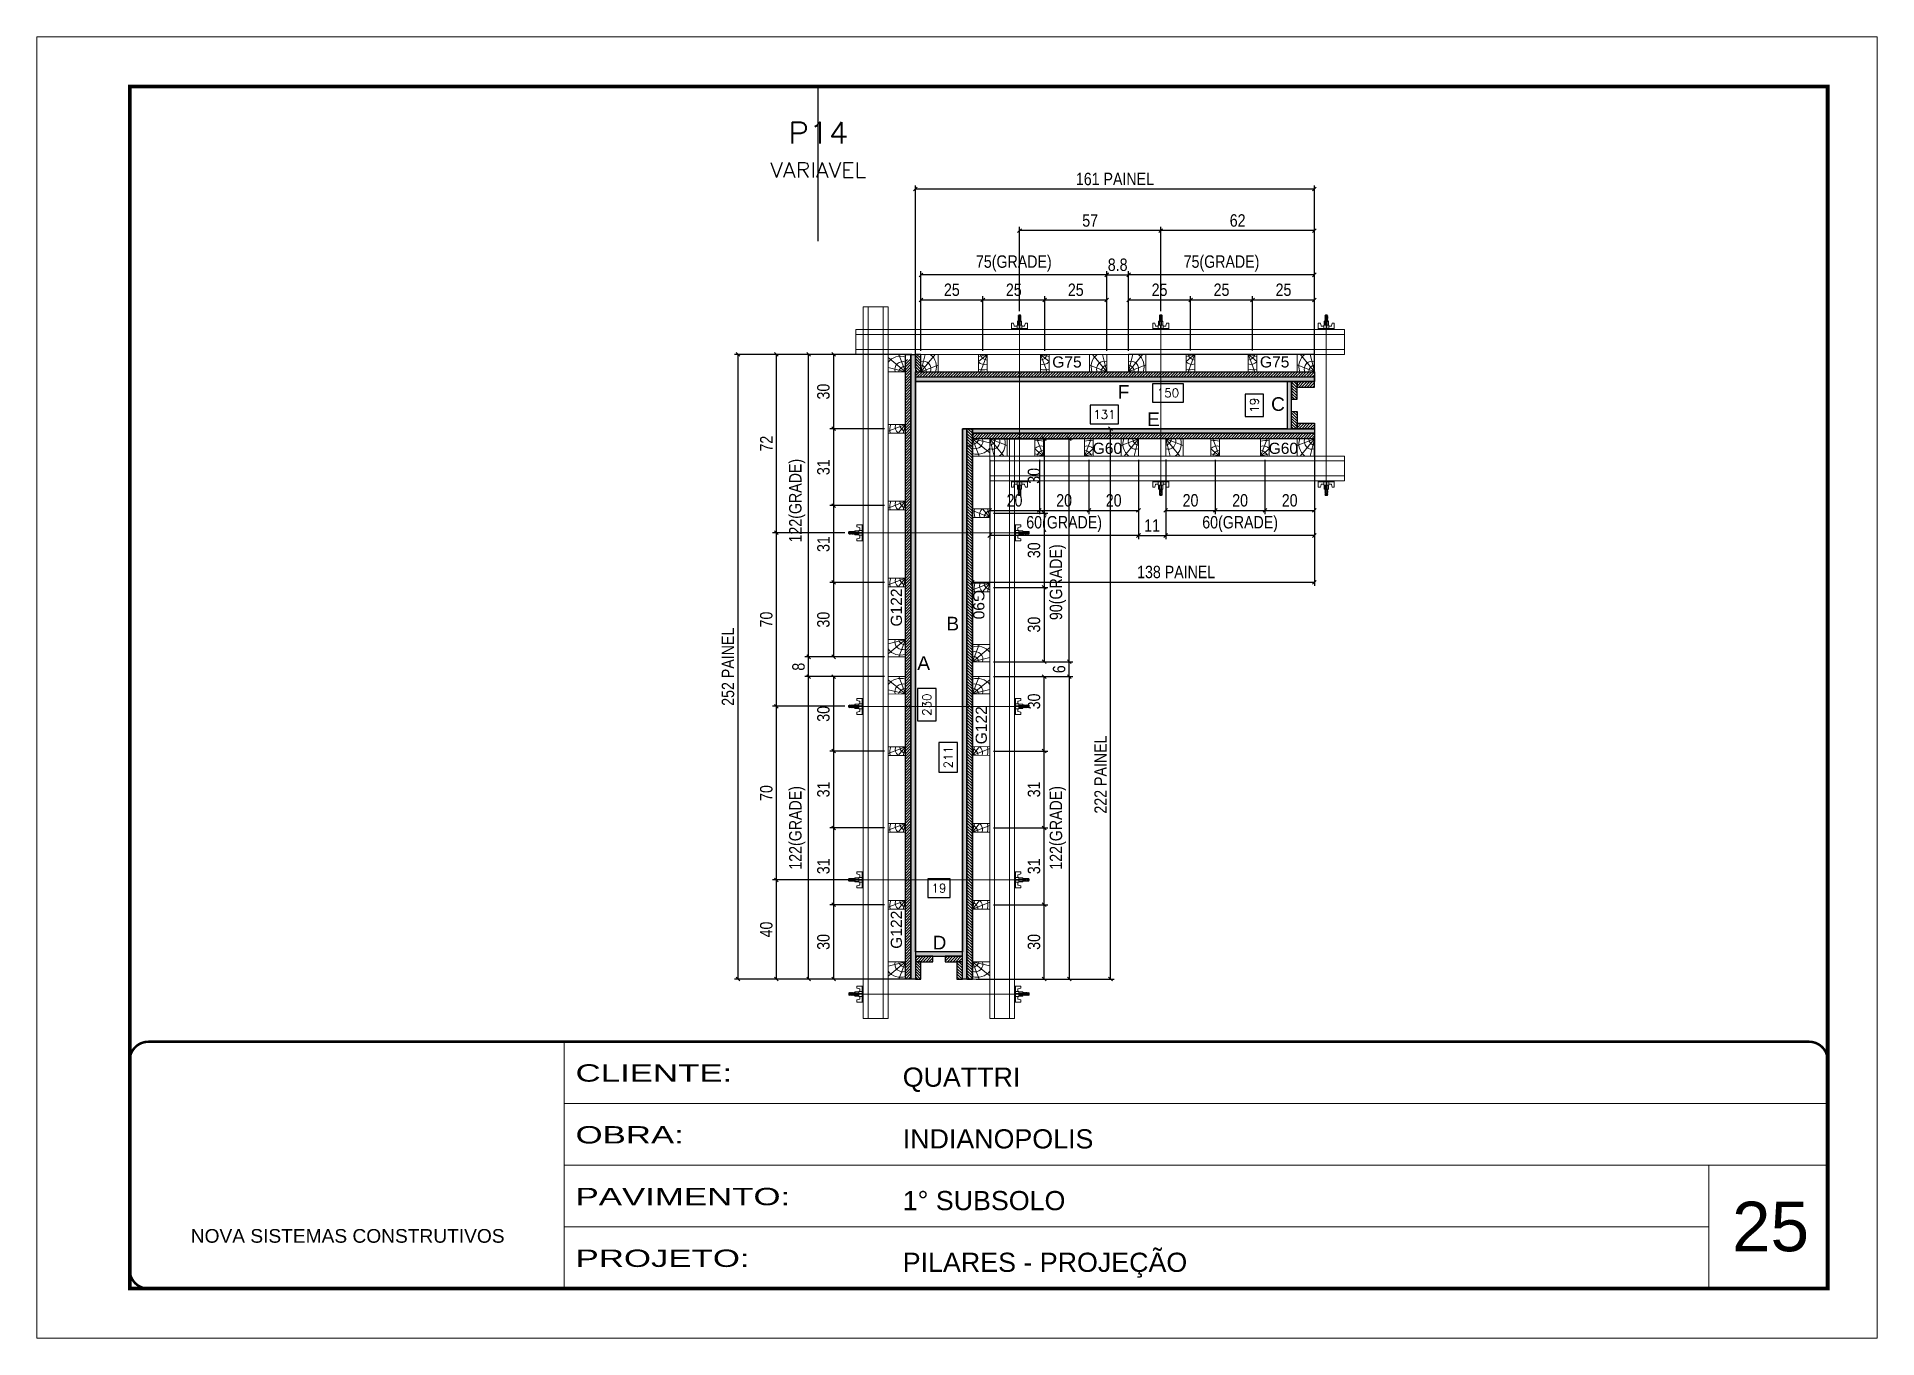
# Model space of a CAD drawing. Header units: millimetres. Extents: x 1945 to 8225, y 304 to 15137.
# Drawn here: x 1945 to 3430, y 7196 to 8246 of the extents above; entities that cross this region are included whole.
import ezdxf
from ezdxf.enums import TextEntityAlignment as Align

# ---------------------------------------------------------------- set-up
doc = ezdxf.new("R2010")
doc.units = ezdxf.units.MM
for name, pattern in [('CONTINUO', [0]), ('DASHED', [0.75, 0.5, -0.25]), ('HIDDEN', [0.375, 0.25, -0.125])]:
    doc.linetypes.add(name, pattern=pattern)
for name, color, linetype, lineweight in [('CARIMBO', 255, 'Continuous', 9), ('CONCRETO', 251, 'Continuous', 25), ('Folhas', 255, 'Continuous', 9), ('Hachura', 251, 'Continuous', 9), ('Madeira', 126, 'Continuous', 18), ('Perfil Metálico', 224, 'Continuous', 18), ('SARRAFO DE PRESSAO', 251, 'DASHED', 9), ('Texto Seção', 7, 'Continuous', 15)]:
    doc.layers.add(name, color=color, linetype=linetype, lineweight=lineweight)
for name, color, linetype in [('CHAPA', 1, 'Continuous'), ('COTA', 241, 'Continuous'), ('MEIO_PONT', 93, 'Continuous'), ('Painéis', 200, 'Continuous'), ('SARRAFO', 251, 'Continuous'), ('Texto de Titulo', 7, 'Continuous'), ('Texto Qtd Sarr', 242, 'Continuous'), ('TEXTO_GERAL', 7, 'Continuous')]:
    doc.layers.add(name, color=color, linetype=linetype)
doc.styles.add('ARIAL', font='arial.ttf')
doc.styles.add('COTA TECNICA 2X', font='techl___.ttf', dxfattribs={"height": 10})
doc.styles.add('ROMANS', font='romans.shx')
doc.styles.add('SANSSERIF', font='sas_____.pfb')
doc.styles.add('Tecnologia', font='')
doc.styles.get('Tecnologia').set_extended_font_data('Forgotten Futurist')
doc.dimstyles.new('Cota Seção interna', dxfattribs={"dimtxt": 7, "dimasz": 6, "dimexe": 0.18, "dimexo": 2, "dimgap": -4, "dimtad": 3, "dimdec": 1, "dimlfac": 0.5, "dimzin": 12, "dimdsep": 46, "dimtxsty": 'ROMANS', "dimblk": 'ARCHTICK', "dimcen": 0.09, "dimse1": 1, "dimse2": 1, "dimsd1": 1, "dimsd2": 1, "dimclrd": 180, "dimclre": 5, "dimclrt": 1, "dimadec": 0, "dimazin": 3, "dimtfac": 1, "dimtdec": 1, "dimtofl": 0, "dimtmove": 0, "dimatfit": 3, "dimldrblk": 'ARCHTICK', "dimfxl": 1, "dimtolj": 1, "dimtzin": 0, "dimarcsym": 0})
doc.dimstyles.new('SECAO PILAR', dxfattribs={"dimtxt": 10, "dimasz": 3, "dimexe": 3, "dimexo": 3, "dimgap": 3, "dimtad": 1, "dimdec": 1, "dimlfac": 0.5, "dimzin": 12, "dimdsep": 46, "dimtxsty": 'COTA TECNICA 2X', "dimblk1": 'OBLIQUE', "dimblk2": 'OBLIQUE', "dimsah": 1, "dimcen": 0.9, "dimclrd": 256, "dimclre": 256, "dimclrt": 256, "dimadec": 1, "dimazin": 3, "dimtfac": 1, "dimtdec": 1, "dimtmove": 0, "dimatfit": 3, "dimfxl": 1, "dimtolj": 1, "dimtzin": 12, "dimarcsym": 0})
pattern_1 = [(45, (11992.4936, 30087.8142), (-1.12253202, 1.12253202), [])]
pattern_2 = [(135, (-20041.2664, 16329.9579), (-1.12253202, -1.12253202), [])]
pattern_3 = [(45, (12061.4936, 30095.8142), (-1.12253202, 1.12253202), [])]

msp = doc.modelspace()

# ---------------------------------------------------------------- texts
at = {"layer": 'CARIMBO', "style": 'ARIAL'}
msp.add_text('25', height=40, dxfattribs=at).set_placement((3312.72, 7265.8))
at = {"layer": 'TEXTO_GERAL', "color": 0, "linetype": 'Continuous', "style": 'SANSSERIF'}
for s, p in [('G75', (2764.19, 7983.32)), ('G75', (2931.79, 7983.36)), ('G60', (2796.81, 7913.64)), ('G60', (2938.8, 7913.65))]:
    msp.add_text(s, height=9, dxfattribs=at).set_placement(p, align=Align.MIDDLE_LEFT)
at = {"layer": 'TEXTO_GERAL', "style": 'ARIAL'}
for s, p in [('F', (2821.78, 7959.1)), ('C', (2946.34, 7949.35)), ('E', (2845.86, 7937.13)), ('B', (2683.97, 7772.21)), ('A', (2660.45, 7740.4)), ('D', (2673.23, 7514.85))]:
    msp.add_text(s, height=11, dxfattribs=at).set_placement(p, align=Align.MIDDLE_CENTER)
at = {"layer": 'TEXTO_GERAL', "color": 0, "linetype": 'Continuous', "style": 'SANSSERIF'}
for s, rotation, p in [('G122', 90, (2638.45, 7769.83)), ('G90', 270, (2704.95, 7799.41)), ('G122', 90, (2706.93, 7674.82)), ('G122', 90, (2638.45, 7509.83))]:
    msp.add_text(s, height=9, rotation=rotation, dxfattribs=at).set_placement(p, align=Align.MIDDLE_LEFT)

# ---------------------------------------------------------------- blocks, each defined once
blk = doc.blocks.new('9999999999')
at = {"color": 30, "linetype": 'CONTINUO'}
for p, q in [((98564.6, 34230.2), (98564.6, 34429.4)), ((98564.6, 34379.6), (99584, 34379.6)), ((98564.6, 34329.8), (99488, 34329.8)), ((99584, 34329.8), (99488, 34329.8)), ((99488, 34329.8), (99488, 34230.2)), ((98564.6, 34280), (99488, 34280))]:
    blk.add_line(p, q, dxfattribs=at)
at = {"color": 30, "linetype": 'CONTINUO', "const_width": 2}
blk.add_lwpolyline([(99584, 34230.2), (99584, 34414.4, 0.414214), (99569, 34429.4), (98229, 34429.4, 0.414214), (98214, 34414.4), (98214, 34245.2, 0.414214), (98229, 34230.2), (99584, 34230.2)], format="xyb", dxfattribs=at)
at = {"layer": 'Folhas'}
blk.add_lwpolyline([(98139, 34190.2), (99624, 34190.2), (99624, 35240.2), (98139, 35240.2)], close=True, dxfattribs=at)
at = {"layer": 'Folhas', "color": 30, "const_width": 3}
blk.add_lwpolyline([(98214, 34230.2), (99584, 34230.2), (99584, 35200.2), (98214, 35200.2)], close=True, dxfattribs=at)
at = {"color": 7, "linetype": 'Continuous', "ltscale": 5, "style": 'ARIAL'}
for s, height, p in [('QUATTRI', 15.48, (98837.7, 34393.1)), ('INDIANOPOLIS', 15.483, (98837.7, 34343.3)), ('1° SUBSOLO', 15.48, (98837.7, 34293.5)), ('NOVA SISTEMAS CONSTRUTIVOS', 11.059, (98263.2, 34267.2)), ('PILARES - PROJEÇÃO', 15.483, (98837.7, 34243.7))]:
    blk.add_text(s, height=height, dxfattribs=at).set_placement(p)
at = {"layer": 'Folhas', "color": 7, "style": 'Tecnologia', "width": 1.5}
for s, p in [('CLIENTE:', (98573.7, 34397.2)), ('OBRA:', (98573.7, 34347.3)), ('PAVIMENTO:', (98573.7, 34297.5)), ('PROJETO:', (98573.7, 34247.7))]:
    blk.add_text(s, height=14, dxfattribs=at).set_placement(p)
blk = doc.blocks.new('titulo1')
at = {"layer": 'Defpoints', "color": 252, "linetype": 'HIDDEN', "ltscale": 2}
blk.add_line((0, 0), (0, 125), dxfattribs=at)
at = {"layer": 'Defpoints', "style": 'ROMANS', "oblique": 15}
blk.add_attdef('FOLHA', text='', height=10, dxfattribs=at).set_placement((0, 15.6), align=Align.MIDDLE_CENTER)
at = {"layer": 'Texto Qtd Sarr', "color": 3, "style": 'ROMANS', "oblique": 15}
for tag, height, p in [('TITULO', 17, (0, 71.4)), ('SEÇÃO', 12, (0, 41.5))]:
    blk.add_attdef(tag, text='', height=height, dxfattribs=at).set_placement(p, align=Align.MIDDLE_CENTER)
blk = doc.blocks.new('*D997')
at = {"layer": 'COTA', "color": 180, "lineweight": -2, "transparency": 16777216}
for p, q in [((2681.8, 7566.3), (2663.8, 7566.3)), ((2663.8, 7566.3), (2663.8, 7551.3)), ((2681.8, 7551.3), (2681.8, 7566.3)), ((2663.8, 7551.3), (2681.8, 7551.3))]:
    blk.add_line(p, q, dxfattribs=at)
at = {"layer": 'Defpoints', "color": 0, "transparency": 16777216}
for p in [(2691.8, 7547.3), (2653.8, 7507.8), (2691.8, 7507.8)]:
    blk.add_point(p, dxfattribs=at)
at = {"layer": 'COTA', "color": 1, "transparency": 16777216, "insert": (2672.8, 7558.8), "char_height": 7, "attachment_point": 5, "style": 'ROMANS'}
blk.add_mtext('\\A1;19', dxfattribs=at)
blk = doc.blocks.new('_ArchTick')
at = {"color": 0, "linetype": 'ByBlock', "const_width": 0.15}
blk.add_lwpolyline([(-0.5, -0.5), (0.5, 0.5)], dxfattribs=at)
blk = doc.blocks.new('*D998')
at = {"layer": 'COTA', "color": 180, "lineweight": -2, "transparency": 16777216}
for p, q in [((2934.8, 7957.4), (2919.8, 7957.4)), ((2919.8, 7957.4), (2919.8, 7939.4)), ((2934.8, 7939.4), (2934.8, 7957.4)), ((2919.8, 7939.4), (2934.8, 7939.4))]:
    blk.add_line(p, q, dxfattribs=at)
at = {"layer": 'Defpoints', "color": 0, "transparency": 16777216}
for p in [(2938.8, 7967.4), (2953.8, 7967.4), (2953.8, 7929.4)]:
    blk.add_point(p, dxfattribs=at)
at = {"layer": 'COTA', "color": 1, "transparency": 16777216, "insert": (2927.3, 7948.4), "char_height": 7, "attachment_point": 5, "rotation": 90, "style": 'ROMANS'}
blk.add_mtext('\\A1;19', dxfattribs=at)
blk = doc.blocks.new('C')
at = {"layer": 'Hachura', "color": 0}
for p, q in [((0, 3.22), (0, -3.22)), ((0.45, 3.22), (0, 3.22)), ((0.46, 3.16), (0, 3.16)), ((0.46, 3.05), (0, 3.05)), ((0.46, 2.88), (0, 2.88)), ((0, 2.75), (0, -1.16)), ((0.46, 2.65), (0, 2.65)), ((0.46, 2.23), (0, 2.23)), ((0.46, 1.51), (0, 1.51)), ((0.39, 0.49), (0.17, 0.49)), ((0.45, -3.23), (0.45, 3.22)), ((0.45, 3.22), (2.58, 3.22)), ((1.74, 0.97), (0.45, 0.97)), ((1.45, 0.1), (0.45, 0.1)), ((1.35, 1.94), (1.35, 0.96)), ((2.58, 2.39), (1.47, 2.09)), ((1.74, -0.97), (1.74, 0.97)), ((1.74, 0.97), (1.74, 0.84)), ((1.74, 0.97), (1.74, 0.84)), ((1.74, 0.84), (3.35, 0.84)), ((3.35, 0.45), (1.74, 0.45)), ((2.58, 3.22), (2.58, 2.39)), ((3.32, 0.84), (3.32, -0.84)), ((3.35, 0.84), (3.35, -0.84)), ((3.68, 0.45), (3.35, 0.45)), ((3.84, -0.52), (3.35, 0.45)), ((3.35, 0.06), (3.67, -0.57)), ((3.68, 0.45), (4.16, -0.52)), ((3.72, 0.5), (4.25, -0.57)), ((4.37, -0.55), (3.83, 0.53)), ((4.15, 0.45), (3.93, 0.45)), ((4.42, -0.52), (3.93, 0.45)), ((4.15, 0.45), (4.26, 0.45)), ((4.26, 0.45), (4.74, -0.52)), ((4.3, 0.5), (4.83, -0.57)), ((4.95, -0.55), (4.41, 0.53)), ((4.51, 0.45), (4.84, 0.45)), ((5, -0.52), (4.51, 0.45)), ((4.84, 0.45), (5.32, -0.52)), ((4.88, 0.5), (5.41, -0.57)), ((5.53, -0.55), (4.99, 0.53)), ((5.58, -0.52), (5.09, 0.45)), ((5.42, 0.45), (5.09, 0.45)), ((5.58, -0.52), (5.09, 0.45)), ((5.42, 0.45), (5.74, -0.19)), ((5.46, 0.5), (5.74, -0.07)), ((5.74, 0.19), (5.57, 0.53)), ((5.74, 0.32), (5.68, 0.45)), ((5.68, 0.45), (5.74, 0.45)), ((5.74, 0.45), (5.9, 0.29)), ((5.74, 0.45), (5.74, -0.52)), ((5.9, -0.36), (5.9, 0.29)), ((0.45, 0), (0, 0)), ((0.46, -1.52), (0, -1.52)), ((0.46, -2.23), (0, -2.23)), ((0.46, -2.65), (0, -2.65)), ((0.46, -2.88), (0, -2.88)), ((0.46, -3.05), (0, -3.05)), ((0.46, -3.16), (0, -3.16)), ((0, -3.22), (2.57, -3.22)), ((0.08, -0.48), (0.29, -0.48)), ((0.29, -0.48), (0.4, -0.48)), ((0.45, 0), (0.45, -0.97)), ((0.45, -0.16), (1.45, -0.16)), ((0.45, -0.65), (0.45, -0.32)), ((0.45, -3.23), (0.45, -0.65)), ((0.45, -0.97), (1.74, -0.97)), ((1.35, -1.94), (1.35, -0.97)), ((2.58, -2.39), (1.47, -2.1)), ((3.35, -0.32), (1.74, -0.32)), ((3.35, -0.84), (1.74, -0.84)), ((2.58, -3.23), (2.58, -2.39)), ((3.35, -0.07), (3.58, -0.52)), ((3.35, -0.52), (3.58, -0.52)), ((3.84, -0.52), (4.16, -0.52)), ((4.42, -0.52), (4.74, -0.52)), ((4.63, -0.52), (4.74, -0.52)), ((5, -0.52), (5.32, -0.52)), ((5.58, -0.52), (5.74, -0.52)), ((5.74, -0.52), (5.9, -0.36)), ((5.74, -0.52), (5.74, -0.52))]:
    blk.add_line(p, q, dxfattribs=at)
for centre, radius, start, end in [((1.52, 1.94), 0.161, 104.74356, 180), ((1.44, -0.03), 0.129, 272.69497, 87.30503), ((3.81, 0.39), 0.143, 25.56881, 154.43119), ((4.39, 0.39), 0.143, 25.56881, 154.43119), ((4.97, 0.39), 0.143, 25.56881, 154.43119), ((5.55, 0.39), 0.143, 25.56881, 154.43119), ((0.17, -0.37), 0.174, 221.74404, 317.85924), ((1.52, -1.94), 0.161, 180, 255.25644), ((3.71, -0.4), 0.174, 222.14076, 318.25596), ((4.29, -0.4), 0.174, 222.14076, 318.25596), ((4.87, -0.4), 0.174, 222.14076, 318.25596), ((5.45, -0.4), 0.174, 222.14076, 318.25596), ((5.61, -0.4), 0.174, 317.85924, 318.25596)]:
    blk.add_arc(centre, radius, start, end, dxfattribs=at)
blk = doc.blocks.new('_Oblique')
at = {"color": 0, "linetype": 'ByBlock', "lineweight": -2}
blk.add_line((-0.5, -0.5), (0.5, 0.5), dxfattribs=at)
blk = doc.blocks.new('*D999')
at = {"layer": 'COTA', "lineweight": -2, "transparency": 16777216}
for p, q in [((2702.8, 7929.4), (2814.2, 7929.4)), ((2811.2, 7485.4), (2811.2, 7929.4)), ((2702.8, 7485.4), (2814.2, 7485.4))]:
    blk.add_line(p, q, dxfattribs=at)
at = {"layer": 'Defpoints', "color": 0, "transparency": 16777216}
for p in [(2699.8, 7929.4), (2811.2, 7929.4), (2699.8, 7485.4)]:
    blk.add_point(p, dxfattribs=at)
at = {"layer": 'COTA', "lineweight": -2, "transparency": 16777216, "xscale": 3, "yscale": 3, "zscale": 3}
for p, rotation in [((2811.2, 7929.4), 90), ((2811.2, 7485.4), 270)]:
    blk.add_blockref('_Oblique', p, dxfattribs=dict(at, rotation=rotation))
at = {"layer": 'COTA', "transparency": 16777216, "insert": (2803.2, 7650.4), "char_height": 10, "attachment_point": 5, "rotation": 90, "style": 'COTA TECNICA 2X'}
blk.add_mtext('\\A1;222 PAINEL', dxfattribs=at)
blk = doc.blocks.new('*D1000')
at = {"layer": 'COTA', "lineweight": -2, "transparency": 16777216}
for p, q in [((2653.8, 7978.4), (2653.8, 8125.8)), ((2975.8, 7978.5), (2975.8, 8125.8)), ((2975.8, 8122.8), (2653.8, 8122.8))]:
    blk.add_line(p, q, dxfattribs=at)
at = {"layer": 'Defpoints', "color": 0, "transparency": 16777216}
for p in [(2653.8, 8122.8), (2653.8, 7975.4), (2975.8, 7975.5)]:
    blk.add_point(p, dxfattribs=at)
at = {"layer": 'COTA', "lineweight": -2, "transparency": 16777216, "xscale": 3, "yscale": 3, "zscale": 3, "rotation": 180}
blk.add_blockref('_Oblique', (2653.8, 8122.8), dxfattribs=at)
at = {"layer": 'COTA', "lineweight": -2, "transparency": 16777216, "xscale": 3, "yscale": 3, "zscale": 3}
blk.add_blockref('_Oblique', (2975.8, 8122.8), dxfattribs=at)
at = {"layer": 'COTA', "transparency": 16777216, "insert": (2814.8, 8130.9), "char_height": 10, "attachment_point": 5, "style": 'COTA TECNICA 2X'}
blk.add_mtext('\\A1;161 PAINEL', dxfattribs=at)
blk = doc.blocks.new('*D1001')
at = {"layer": 'COTA', "lineweight": -2, "transparency": 16777216}
for p, q in [((2699.8, 7926.4), (2699.8, 7802.6)), ((2975.8, 7926.4), (2975.8, 7802.6)), ((2699.8, 7805.6), (2975.8, 7805.6))]:
    blk.add_line(p, q, dxfattribs=at)
at = {"layer": 'Defpoints', "color": 0, "transparency": 16777216}
for p in [(2699.8, 7929.4), (2975.8, 7929.4), (2975.8, 7805.6)]:
    blk.add_point(p, dxfattribs=at)
at = {"layer": 'COTA', "lineweight": -2, "transparency": 16777216, "xscale": 3, "yscale": 3, "zscale": 3, "rotation": 180}
blk.add_blockref('_Oblique', (2699.8, 7805.6), dxfattribs=at)
at = {"layer": 'COTA', "lineweight": -2, "transparency": 16777216, "xscale": 3, "yscale": 3, "zscale": 3}
blk.add_blockref('_Oblique', (2975.8, 7805.6), dxfattribs=at)
at = {"layer": 'COTA', "transparency": 16777216, "insert": (2864.2, 7813.8), "char_height": 10, "attachment_point": 5, "style": 'COTA TECNICA 2X'}
blk.add_mtext('\\A1;138 PAINEL', dxfattribs=at)
blk = doc.blocks.new('*D1002')
at = {"layer": 'COTA', "lineweight": -2, "transparency": 16777216}
for p, q in [((2608.8, 7565.4), (2538.6, 7565.4)), ((2541.6, 7485.4), (2541.6, 7565.4)), ((2628.8, 7485.4), (2538.6, 7485.4))]:
    blk.add_line(p, q, dxfattribs=at)
at = {"layer": 'Defpoints', "color": 0, "transparency": 16777216}
for p in [(2541.6, 7565.4), (2611.8, 7565.4), (2631.8, 7485.4)]:
    blk.add_point(p, dxfattribs=at)
at = {"layer": 'COTA', "lineweight": -2, "transparency": 16777216, "xscale": 3, "yscale": 3, "zscale": 3}
for p, rotation in [((2541.6, 7565.4), 90), ((2541.6, 7485.4), 270)]:
    blk.add_blockref('_Oblique', p, dxfattribs=dict(at, rotation=rotation))
at = {"layer": 'COTA', "transparency": 16777216, "insert": (2533.5, 7525.4), "char_height": 10, "attachment_point": 5, "rotation": 90, "style": 'COTA TECNICA 2X'}
blk.add_mtext('\\A1;40', dxfattribs=at)
blk = doc.blocks.new('*D1003')
at = {"layer": 'COTA', "linetype": 'ByBlock', "lineweight": -2, "transparency": 16777216}
for p, q in [((2596.9, 7705.5), (2538.6, 7705.5)), ((2541.6, 7565.4), (2541.6, 7705.5)), ((2608.8, 7565.4), (2538.6, 7565.4))]:
    blk.add_line(p, q, dxfattribs=at)
at = {"layer": 'Defpoints', "color": 0, "linetype": 'ByBlock', "transparency": 16777216}
for p in [(2541.6, 7705.5), (2599.9, 7705.5), (2611.8, 7565.4)]:
    blk.add_point(p, dxfattribs=at)
at = {"layer": 'COTA', "linetype": 'ByBlock', "lineweight": -2, "transparency": 16777216, "xscale": 3, "yscale": 3, "zscale": 3}
for p, rotation in [((2541.6, 7705.5), 90), ((2541.6, 7565.4), 270)]:
    blk.add_blockref('_Oblique', p, dxfattribs=dict(at, rotation=rotation))
at = {"layer": 'COTA', "linetype": 'ByBlock', "transparency": 16777216, "insert": (2533.5, 7635.5), "char_height": 10, "attachment_point": 5, "rotation": 90, "style": 'COTA TECNICA 2X'}
blk.add_mtext('\\A1;70', dxfattribs=at)
blk = doc.blocks.new('*D1004')
at = {"layer": 'COTA', "linetype": 'ByBlock', "lineweight": -2, "transparency": 16777216}
for p, q in [((2596.9, 7845.5), (2538.6, 7845.5)), ((2541.6, 7705.5), (2541.6, 7845.5)), ((2596.9, 7705.5), (2538.6, 7705.5))]:
    blk.add_line(p, q, dxfattribs=at)
at = {"layer": 'Defpoints', "color": 0, "linetype": 'ByBlock', "transparency": 16777216}
for p in [(2541.6, 7845.5), (2599.9, 7845.5), (2599.9, 7705.5)]:
    blk.add_point(p, dxfattribs=at)
at = {"layer": 'COTA', "linetype": 'ByBlock', "lineweight": -2, "transparency": 16777216, "xscale": 3, "yscale": 3, "zscale": 3}
for p, rotation in [((2541.6, 7845.5), 90), ((2541.6, 7705.5), 270)]:
    blk.add_blockref('_Oblique', p, dxfattribs=dict(at, rotation=rotation))
at = {"layer": 'COTA', "linetype": 'ByBlock', "transparency": 16777216, "insert": (2533.5, 7775.5), "char_height": 10, "attachment_point": 5, "rotation": 90, "style": 'COTA TECNICA 2X'}
blk.add_mtext('\\A1;70', dxfattribs=at)
blk = doc.blocks.new('*D1005')
at = {"layer": 'COTA', "linetype": 'ByBlock', "lineweight": -2, "transparency": 16777216}
for p, q in [((2650.8, 7989.4), (2507.7, 7989.4)), ((2510.7, 7485.4), (2510.7, 7989.4)), ((2650.8, 7485.4), (2507.7, 7485.4))]:
    blk.add_line(p, q, dxfattribs=at)
at = {"layer": 'Defpoints', "color": 0, "linetype": 'ByBlock', "transparency": 16777216}
for p in [(2510.7, 7989.4), (2653.8, 7989.4), (2653.8, 7485.4)]:
    blk.add_point(p, dxfattribs=at)
at = {"layer": 'COTA', "linetype": 'ByBlock', "lineweight": -2, "transparency": 16777216, "xscale": 3, "yscale": 3, "zscale": 3}
for p, rotation in [((2510.7, 7989.4), 90), ((2510.7, 7485.4), 270)]:
    blk.add_blockref('_Oblique', p, dxfattribs=dict(at, rotation=rotation))
at = {"layer": 'COTA', "linetype": 'ByBlock', "transparency": 16777216, "insert": (2502.6, 7737.4), "char_height": 10, "attachment_point": 5, "rotation": 90, "style": 'COTA TECNICA 2X'}
blk.add_mtext('\\A1;252 PAINEL', dxfattribs=at)
blk = doc.blocks.new('*D1006')
at = {"layer": 'COTA', "color": 180, "lineweight": -2, "transparency": 16777216}
for p, q in [((2870.1, 7965.8), (2845.1, 7965.8)), ((2845.1, 7965.8), (2845.1, 7950.8)), ((2870.1, 7950.8), (2870.1, 7965.8)), ((2845.1, 7950.8), (2870.1, 7950.8))]:
    blk.add_line(p, q, dxfattribs=at)
at = {"layer": 'Defpoints', "color": 0, "transparency": 16777216}
for p in [(2653.8, 7967.4), (2953.8, 7967.4), (2653.8, 7946.8)]:
    blk.add_point(p, dxfattribs=at)
at = {"layer": 'COTA', "color": 1, "transparency": 16777216, "insert": (2857.6, 7958.3), "char_height": 7, "attachment_point": 5, "style": 'ROMANS'}
blk.add_mtext('\\A1;150', dxfattribs=at)
blk = doc.blocks.new('*D1007')
at = {"layer": 'COTA', "color": 180, "lineweight": -2, "transparency": 16777216}
for p, q in [((2670.5, 7719.8), (2655.5, 7719.8)), ((2655.5, 7719.8), (2655.5, 7693.8)), ((2670.5, 7693.8), (2670.5, 7719.8)), ((2655.5, 7693.8), (2670.5, 7693.8))]:
    blk.add_line(p, q, dxfattribs=at)
at = {"layer": 'Defpoints', "color": 0, "transparency": 16777216}
for p in [(2653.8, 7967.4), (2653.8, 7507.4), (2674.5, 7507.4)]:
    blk.add_point(p, dxfattribs=at)
at = {"layer": 'COTA', "color": 1, "transparency": 16777216, "insert": (2663, 7706.8), "char_height": 7, "attachment_point": 5, "rotation": 90, "style": 'ROMANS'}
blk.add_mtext('\\A1;230', dxfattribs=at)
blk = doc.blocks.new('PONTALETE')
at = {"layer": 'Madeira'}
for q in [(2.71, 7), (7, 5.76), (7, 1.74)]:
    blk.add_line((0, 0), q, dxfattribs=at)
blk.add_lwpolyline([(0, 0), (7, 0), (7, 7), (0, 7)], close=True, dxfattribs=at)
for centre, radius, start, end in [((2.04, 0.06), 6.23, 37.28179, 109.09128), ((1.09, 0.9), 3.19, 343.60304, 109.98471), ((-0.21, -0.78), 3.09, 14.63219, 86.0383)]:
    blk.add_arc(centre, radius, start, end, dxfattribs=at)
blk = doc.blocks.new('MEIO PONTALETE')
at = {"layer": 'Madeira'}
for q in [(2.71, 7), (3.5, 2.88), (3.5, 0.87)]:
    blk.add_line((0, 0), q, dxfattribs=at)
blk.add_lwpolyline([(0, 0), (3.5, 0), (3.5, 7), (0, 7)], close=True, dxfattribs=at)
for centre, radius, start, end in [((2.04, 0.06), 6.23, 76.44987, 109.09128), ((1.09, 0.9), 3.19, 40.90626, 109.98471), ((-0.21, -0.78), 3.09, 14.63219, 86.0383)]:
    blk.add_arc(centre, radius, start, end, dxfattribs=at)
blk = doc.blocks.new('*D1008')
at = {"layer": 'COTA', "lineweight": -2, "transparency": 16777216}
for p, q in [((2716.7, 7545.4), (2760.7, 7545.4)), ((2757.7, 7485.4), (2757.7, 7545.4)), ((2716.8, 7485.4), (2760.7, 7485.4))]:
    blk.add_line(p, q, dxfattribs=at)
at = {"layer": 'Defpoints', "color": 0, "transparency": 16777216}
for p in [(2713.7, 7545.4), (2757.7, 7545.4), (2713.8, 7485.4)]:
    blk.add_point(p, dxfattribs=at)
at = {"layer": 'COTA', "lineweight": -2, "transparency": 16777216, "xscale": 3, "yscale": 3, "zscale": 3}
for p, rotation in [((2757.7, 7545.4), 90), ((2757.7, 7485.4), 270)]:
    blk.add_blockref('_Oblique', p, dxfattribs=dict(at, rotation=rotation))
at = {"layer": 'COTA', "transparency": 16777216, "insert": (2749.5, 7515.4), "char_height": 10, "attachment_point": 5, "rotation": 90, "style": 'COTA TECNICA 2X'}
blk.add_mtext('\\A1;30', dxfattribs=at)
blk = doc.blocks.new('*D1009')
at = {"layer": 'COTA', "lineweight": -2, "transparency": 16777216}
for p, q in [((2716.7, 7729.4), (2780.9, 7729.4)), ((2777.9, 7729.4), (2777.9, 7485.4)), ((2716.8, 7485.4), (2780.9, 7485.4))]:
    blk.add_line(p, q, dxfattribs=at)
at = {"layer": 'Defpoints', "color": 0, "transparency": 16777216}
for p in [(2713.7, 7729.4), (2713.8, 7485.4), (2777.9, 7485.4)]:
    blk.add_point(p, dxfattribs=at)
at = {"layer": 'COTA', "lineweight": -2, "transparency": 16777216, "xscale": 3, "yscale": 3, "zscale": 3}
for p, rotation in [((2777.9, 7729.4), 90), ((2777.9, 7485.4), 270)]:
    blk.add_blockref('_Oblique', p, dxfattribs=dict(at, rotation=rotation))
at = {"layer": 'COTA', "transparency": 16777216, "insert": (2768.7, 7607.4), "char_height": 10, "attachment_point": 5, "rotation": 90, "style": 'COTA TECNICA 2X'}
blk.add_mtext('\\A1;122(GRADE)', dxfattribs=at)
blk = doc.blocks.new('*D1010')
at = {"layer": 'COTA', "lineweight": -2, "transparency": 16777216}
for p, q in [((2716.7, 7607.4), (2760.7, 7607.4)), ((2757.7, 7545.4), (2757.7, 7607.4)), ((2716.7, 7545.4), (2760.7, 7545.4))]:
    blk.add_line(p, q, dxfattribs=at)
at = {"layer": 'Defpoints', "color": 0, "transparency": 16777216}
for p in [(2713.7, 7607.4), (2757.7, 7607.4), (2713.7, 7545.4)]:
    blk.add_point(p, dxfattribs=at)
at = {"layer": 'COTA', "lineweight": -2, "transparency": 16777216, "xscale": 3, "yscale": 3, "zscale": 3}
for p, rotation in [((2757.7, 7607.4), 90), ((2757.7, 7545.4), 270)]:
    blk.add_blockref('_Oblique', p, dxfattribs=dict(at, rotation=rotation))
at = {"layer": 'COTA', "transparency": 16777216, "insert": (2749.5, 7576.4), "char_height": 10, "attachment_point": 5, "rotation": 90, "style": 'COTA TECNICA 2X'}
blk.add_mtext('\\A1;31', dxfattribs=at)
blk = doc.blocks.new('*D1011')
at = {"layer": 'COTA', "lineweight": -2, "transparency": 16777216}
for p, q in [((2716.7, 7669.4), (2760.7, 7669.4)), ((2757.7, 7607.4), (2757.7, 7669.4)), ((2716.7, 7607.4), (2760.7, 7607.4))]:
    blk.add_line(p, q, dxfattribs=at)
at = {"layer": 'Defpoints', "color": 0, "transparency": 16777216}
for p in [(2713.7, 7669.4), (2757.7, 7669.4), (2713.7, 7607.4)]:
    blk.add_point(p, dxfattribs=at)
at = {"layer": 'COTA', "lineweight": -2, "transparency": 16777216, "xscale": 3, "yscale": 3, "zscale": 3}
for p, rotation in [((2757.7, 7669.4), 90), ((2757.7, 7607.4), 270)]:
    blk.add_blockref('_Oblique', p, dxfattribs=dict(at, rotation=rotation))
at = {"layer": 'COTA', "transparency": 16777216, "insert": (2749.5, 7638.4), "char_height": 10, "attachment_point": 5, "rotation": 90, "style": 'COTA TECNICA 2X'}
blk.add_mtext('\\A1;31', dxfattribs=at)
blk = doc.blocks.new('*D1012')
at = {"layer": 'COTA', "lineweight": -2, "transparency": 16777216}
for p, q in [((2716.7, 7729.4), (2760.7, 7729.4)), ((2757.7, 7669.4), (2757.7, 7729.4)), ((2716.7, 7669.4), (2760.7, 7669.4))]:
    blk.add_line(p, q, dxfattribs=at)
at = {"layer": 'Defpoints', "color": 0, "transparency": 16777216}
for p in [(2713.7, 7729.4), (2757.7, 7729.4), (2713.7, 7669.4)]:
    blk.add_point(p, dxfattribs=at)
at = {"layer": 'COTA', "lineweight": -2, "transparency": 16777216, "xscale": 3, "yscale": 3, "zscale": 3}
for p, rotation in [((2757.7, 7729.4), 90), ((2757.7, 7669.4), 270)]:
    blk.add_blockref('_Oblique', p, dxfattribs=dict(at, rotation=rotation))
at = {"layer": 'COTA', "transparency": 16777216, "insert": (2749.5, 7709.4), "char_height": 10, "attachment_point": 5, "rotation": 90, "style": 'COTA TECNICA 2X'}
blk.add_mtext('\\A1;30', dxfattribs=at)
blk = doc.blocks.new('*D1013')
at = {"layer": 'COTA', "linetype": 'ByBlock', "lineweight": -2, "transparency": 16777216}
for p, q in [((2628.8, 7989.4), (2538.6, 7989.4)), ((2541.6, 7845.5), (2541.6, 7989.4)), ((2596.9, 7845.5), (2538.6, 7845.5))]:
    blk.add_line(p, q, dxfattribs=at)
at = {"layer": 'Defpoints', "color": 0, "linetype": 'ByBlock', "transparency": 16777216}
for p in [(2541.6, 7989.4), (2631.8, 7989.4), (2599.9, 7845.5)]:
    blk.add_point(p, dxfattribs=at)
at = {"layer": 'COTA', "linetype": 'ByBlock', "lineweight": -2, "transparency": 16777216, "xscale": 3, "yscale": 3, "zscale": 3}
for p, rotation in [((2541.6, 7989.4), 90), ((2541.6, 7845.5), 270)]:
    blk.add_blockref('_Oblique', p, dxfattribs=dict(at, rotation=rotation))
at = {"layer": 'COTA', "linetype": 'ByBlock', "transparency": 16777216, "insert": (2533.5, 7917.4), "char_height": 10, "attachment_point": 5, "rotation": 90, "style": 'COTA TECNICA 2X'}
blk.add_mtext('\\A1;72', dxfattribs=at)
blk = doc.blocks.new('*D1014')
at = {"layer": 'COTA', "lineweight": -2, "transparency": 16777216}
for p, q in [((2851.8, 8024.2), (2851.8, 8092.3)), ((2975.8, 8089.3), (2851.8, 8089.3)), ((2975.8, 7978.5), (2975.8, 8092.3))]:
    blk.add_line(p, q, dxfattribs=at)
at = {"layer": 'Defpoints', "color": 0, "transparency": 16777216}
for p in [(2851.8, 8089.3), (2851.8, 8021.2), (2975.8, 7975.5)]:
    blk.add_point(p, dxfattribs=at)
at = {"layer": 'COTA', "lineweight": -2, "transparency": 16777216, "xscale": 3, "yscale": 3, "zscale": 3, "rotation": 180}
blk.add_blockref('_Oblique', (2851.8, 8089.3), dxfattribs=at)
at = {"layer": 'COTA', "lineweight": -2, "transparency": 16777216, "xscale": 3, "yscale": 3, "zscale": 3}
blk.add_blockref('_Oblique', (2975.8, 8089.3), dxfattribs=at)
at = {"layer": 'COTA', "transparency": 16777216, "insert": (2913.8, 8097.4), "char_height": 10, "attachment_point": 5, "style": 'COTA TECNICA 2X'}
blk.add_mtext('\\A1;62', dxfattribs=at)
blk = doc.blocks.new('*D1015')
at = {"layer": 'COTA', "lineweight": -2, "transparency": 16777216}
for p, q in [((2737.8, 8024.2), (2737.8, 8092.3)), ((2851.8, 8089.3), (2737.8, 8089.3)), ((2851.8, 8024.2), (2851.8, 8092.3))]:
    blk.add_line(p, q, dxfattribs=at)
at = {"layer": 'Defpoints', "color": 0, "transparency": 16777216}
for p in [(2737.8, 8089.3), (2737.8, 8021.2), (2851.8, 8021.2)]:
    blk.add_point(p, dxfattribs=at)
at = {"layer": 'COTA', "lineweight": -2, "transparency": 16777216, "xscale": 3, "yscale": 3, "zscale": 3, "rotation": 180}
blk.add_blockref('_Oblique', (2737.8, 8089.3), dxfattribs=at)
at = {"layer": 'COTA', "lineweight": -2, "transparency": 16777216, "xscale": 3, "yscale": 3, "zscale": 3}
blk.add_blockref('_Oblique', (2851.8, 8089.3), dxfattribs=at)
at = {"layer": 'COTA', "transparency": 16777216, "insert": (2794.8, 8097.4), "char_height": 10, "attachment_point": 5, "style": 'COTA TECNICA 2X'}
blk.add_mtext('\\A1;57', dxfattribs=at)
blk = doc.blocks.new('*D1016')
at = {"layer": 'COTA', "lineweight": -2, "transparency": 16777216}
for p, q in [((2716.7, 7741.4), (2780.9, 7741.4)), ((2777.9, 7729.4), (2777.9, 7741.4)), ((2716.7, 7729.4), (2780.9, 7729.4))]:
    blk.add_line(p, q, dxfattribs=at)
at = {"layer": 'Defpoints', "color": 0, "transparency": 16777216}
for p in [(2713.7, 7741.4), (2777.9, 7741.4), (2713.7, 7729.4)]:
    blk.add_point(p, dxfattribs=at)
at = {"layer": 'COTA', "lineweight": -2, "transparency": 16777216, "xscale": 3, "yscale": 3, "zscale": 3}
for p, rotation in [((2777.9, 7741.4), 90), ((2777.9, 7729.4), 270)]:
    blk.add_blockref('_Oblique', p, dxfattribs=dict(at, rotation=rotation))
at = {"layer": 'COTA', "transparency": 16777216, "insert": (2769.8, 7735.4), "char_height": 10, "attachment_point": 5, "rotation": 90, "style": 'COTA TECNICA 2X'}
blk.add_mtext('\\A1;6', dxfattribs=at)
blk = doc.blocks.new('*D1017')
at = {"layer": 'COTA', "color": 180, "lineweight": -2, "transparency": 16777216}
for p, q in [((2817.8, 7948.4), (2794.8, 7948.4)), ((2794.8, 7948.4), (2794.8, 7933.4)), ((2817.8, 7933.4), (2817.8, 7948.4)), ((2794.8, 7933.4), (2817.8, 7933.4))]:
    blk.add_line(p, q, dxfattribs=at)
at = {"layer": 'Defpoints', "color": 0, "transparency": 16777216}
for p in [(2691.8, 7929.4), (2953.8, 7929.4), (2953.8, 7929.4)]:
    blk.add_point(p, dxfattribs=at)
at = {"layer": 'COTA', "color": 1, "transparency": 16777216, "insert": (2806.3, 7940.9), "char_height": 7, "attachment_point": 5, "style": 'ROMANS'}
blk.add_mtext('\\A1;131', dxfattribs=at)
blk = doc.blocks.new('*D1018')
at = {"layer": 'COTA', "color": 180, "lineweight": -2, "transparency": 16777216}
for p, q in [((2687.8, 7676.4), (2672.8, 7676.4)), ((2672.8, 7676.4), (2672.8, 7652.4)), ((2687.8, 7652.4), (2687.8, 7676.4)), ((2672.8, 7652.4), (2687.8, 7652.4))]:
    blk.add_line(p, q, dxfattribs=at)
at = {"layer": 'Defpoints', "color": 0, "transparency": 16777216}
for p in [(2691.8, 7929.4), (2691.8, 7507.4), (2691.8, 7507.4)]:
    blk.add_point(p, dxfattribs=at)
at = {"layer": 'COTA', "color": 1, "transparency": 16777216, "insert": (2680.3, 7664.4), "char_height": 7, "attachment_point": 5, "rotation": 90, "style": 'ROMANS'}
blk.add_mtext('\\A1;211', dxfattribs=at)
blk = doc.blocks.new('*D1019')
at = {"layer": 'COTA', "lineweight": -2, "transparency": 16777216}
for p, q in [((2716.8, 7921.4), (2760.7, 7921.4)), ((2757.7, 7921.4), (2757.7, 7861.4)), ((2716.8, 7861.4), (2760.7, 7861.4))]:
    blk.add_line(p, q, dxfattribs=at)
at = {"layer": 'Defpoints', "color": 0, "transparency": 16777216}
for p in [(2713.8, 7921.4), (2713.8, 7861.4), (2757.7, 7861.4)]:
    blk.add_point(p, dxfattribs=at)
at = {"layer": 'COTA', "lineweight": -2, "transparency": 16777216, "xscale": 3, "yscale": 3, "zscale": 3}
for p, rotation in [((2757.7, 7921.4), 90), ((2757.7, 7861.4), 270)]:
    blk.add_blockref('_Oblique', p, dxfattribs=dict(at, rotation=rotation))
at = {"layer": 'COTA', "transparency": 16777216, "insert": (2749.5, 7891.4), "char_height": 10, "attachment_point": 5, "rotation": 90, "style": 'COTA TECNICA 2X'}
blk.add_mtext('\\A1;30', dxfattribs=at)
blk = doc.blocks.new('*D1020')
at = {"layer": 'COTA', "lineweight": -2, "transparency": 16777216}
for p, q in [((2716.8, 7861.4), (2760.7, 7861.4)), ((2757.7, 7861.4), (2757.7, 7801.4)), ((2716.8, 7801.4), (2760.7, 7801.4))]:
    blk.add_line(p, q, dxfattribs=at)
at = {"layer": 'Defpoints', "color": 0, "transparency": 16777216}
for p in [(2713.8, 7861.4), (2713.8, 7801.4), (2757.7, 7801.4)]:
    blk.add_point(p, dxfattribs=at)
at = {"layer": 'COTA', "lineweight": -2, "transparency": 16777216, "xscale": 3, "yscale": 3, "zscale": 3}
for p, rotation in [((2757.7, 7861.4), 90), ((2757.7, 7801.4), 270)]:
    blk.add_blockref('_Oblique', p, dxfattribs=dict(at, rotation=rotation))
at = {"layer": 'COTA', "transparency": 16777216, "insert": (2749.5, 7831.4), "char_height": 10, "attachment_point": 5, "rotation": 90, "style": 'COTA TECNICA 2X'}
blk.add_mtext('\\A1;30', dxfattribs=at)
blk = doc.blocks.new('*D1021')
at = {"layer": 'COTA', "lineweight": -2, "transparency": 16777216}
for p, q in [((2716.8, 7801.4), (2760.7, 7801.4)), ((2757.7, 7801.4), (2757.7, 7741.4)), ((2716.7, 7741.4), (2760.7, 7741.4))]:
    blk.add_line(p, q, dxfattribs=at)
at = {"layer": 'Defpoints', "color": 0, "transparency": 16777216}
for p in [(2713.8, 7801.4), (2713.7, 7741.4), (2757.7, 7741.4)]:
    blk.add_point(p, dxfattribs=at)
at = {"layer": 'COTA', "lineweight": -2, "transparency": 16777216, "xscale": 3, "yscale": 3, "zscale": 3}
for p, rotation in [((2757.7, 7801.4), 90), ((2757.7, 7741.4), 270)]:
    blk.add_blockref('_Oblique', p, dxfattribs=dict(at, rotation=rotation))
at = {"layer": 'COTA', "transparency": 16777216, "insert": (2749.5, 7771.4), "char_height": 10, "attachment_point": 5, "rotation": 90, "style": 'COTA TECNICA 2X'}
blk.add_mtext('\\A1;30', dxfattribs=at)
blk = doc.blocks.new('*D1022')
at = {"layer": 'COTA', "lineweight": -2, "transparency": 16777216}
for p, q in [((2716.8, 7921.4), (2780.9, 7921.4)), ((2777.9, 7741.4), (2777.9, 7921.4)), ((2716.7, 7741.4), (2780.9, 7741.4))]:
    blk.add_line(p, q, dxfattribs=at)
at = {"layer": 'Defpoints', "color": 0, "transparency": 16777216}
for p in [(2713.8, 7921.4), (2777.9, 7921.4), (2713.7, 7741.4)]:
    blk.add_point(p, dxfattribs=at)
at = {"layer": 'COTA', "lineweight": -2, "transparency": 16777216, "xscale": 3, "yscale": 3, "zscale": 3}
for p, rotation in [((2777.9, 7921.4), 90), ((2777.9, 7741.4), 270)]:
    blk.add_blockref('_Oblique', p, dxfattribs=dict(at, rotation=rotation))
at = {"layer": 'COTA', "transparency": 16777216, "insert": (2768.7, 7805.6), "char_height": 10, "attachment_point": 5, "rotation": 90, "style": 'COTA TECNICA 2X'}
blk.add_mtext('\\A1;90(GRADE)', dxfattribs=at)
blk = doc.blocks.new('*D1023')
at = {"layer": 'COTA', "lineweight": -2, "transparency": 16777216}
for p, q in [((2628.7, 7729.4), (2584.8, 7729.4)), ((2587.8, 7729.4), (2587.8, 7669.4)), ((2628.8, 7669.4), (2584.8, 7669.4))]:
    blk.add_line(p, q, dxfattribs=at)
at = {"layer": 'Defpoints', "color": 0, "transparency": 16777216}
for p in [(2631.7, 7729.4), (2587.8, 7669.4), (2631.8, 7669.4)]:
    blk.add_point(p, dxfattribs=at)
at = {"layer": 'COTA', "lineweight": -2, "transparency": 16777216, "xscale": 3, "yscale": 3, "zscale": 3}
for p, rotation in [((2587.8, 7729.4), 90), ((2587.8, 7669.4), 270)]:
    blk.add_blockref('_Oblique', p, dxfattribs=dict(at, rotation=rotation))
at = {"layer": 'COTA', "transparency": 16777216, "insert": (2579.6, 7699.4), "char_height": 10, "attachment_point": 5, "rotation": 90, "style": 'COTA TECNICA 2X'}
blk.add_mtext('\\A1;30', dxfattribs=at)
blk = doc.blocks.new('*D1024')
at = {"layer": 'COTA', "lineweight": -2, "transparency": 16777216}
for p, q in [((2628.7, 7729.4), (2564.6, 7729.4)), ((2567.6, 7485.4), (2567.6, 7729.4)), ((2628.8, 7485.4), (2564.6, 7485.4))]:
    blk.add_line(p, q, dxfattribs=at)
at = {"layer": 'Defpoints', "color": 0, "transparency": 16777216}
for p in [(2567.6, 7729.4), (2631.7, 7729.4), (2631.8, 7485.4)]:
    blk.add_point(p, dxfattribs=at)
at = {"layer": 'COTA', "lineweight": -2, "transparency": 16777216, "xscale": 3, "yscale": 3, "zscale": 3}
for p, rotation in [((2567.6, 7729.4), 90), ((2567.6, 7485.4), 270)]:
    blk.add_blockref('_Oblique', p, dxfattribs=dict(at, rotation=rotation))
at = {"layer": 'COTA', "transparency": 16777216, "insert": (2558.4, 7607.4), "char_height": 10, "attachment_point": 5, "rotation": 90, "style": 'COTA TECNICA 2X'}
blk.add_mtext('\\A1;122(GRADE)', dxfattribs=at)
blk = doc.blocks.new('*D1025')
at = {"layer": 'COTA', "lineweight": -2, "transparency": 16777216}
for p, q in [((2628.8, 7669.4), (2584.8, 7669.4)), ((2587.8, 7669.4), (2587.8, 7607.4)), ((2628.8, 7607.4), (2584.8, 7607.4))]:
    blk.add_line(p, q, dxfattribs=at)
at = {"layer": 'Defpoints', "color": 0, "transparency": 16777216}
for p in [(2631.8, 7669.4), (2587.8, 7607.4), (2631.8, 7607.4)]:
    blk.add_point(p, dxfattribs=at)
at = {"layer": 'COTA', "lineweight": -2, "transparency": 16777216, "xscale": 3, "yscale": 3, "zscale": 3}
for p, rotation in [((2587.8, 7669.4), 90), ((2587.8, 7607.4), 270)]:
    blk.add_blockref('_Oblique', p, dxfattribs=dict(at, rotation=rotation))
at = {"layer": 'COTA', "transparency": 16777216, "insert": (2579.6, 7638.4), "char_height": 10, "attachment_point": 5, "rotation": 90, "style": 'COTA TECNICA 2X'}
blk.add_mtext('\\A1;31', dxfattribs=at)
blk = doc.blocks.new('*D1026')
at = {"layer": 'COTA', "lineweight": -2, "transparency": 16777216}
for p, q in [((2628.8, 7607.4), (2584.8, 7607.4)), ((2587.8, 7607.4), (2587.8, 7545.4)), ((2628.8, 7545.4), (2584.8, 7545.4))]:
    blk.add_line(p, q, dxfattribs=at)
at = {"layer": 'Defpoints', "color": 0, "transparency": 16777216}
for p in [(2631.8, 7607.4), (2587.8, 7545.4), (2631.8, 7545.4)]:
    blk.add_point(p, dxfattribs=at)
at = {"layer": 'COTA', "lineweight": -2, "transparency": 16777216, "xscale": 3, "yscale": 3, "zscale": 3}
for p, rotation in [((2587.8, 7607.4), 90), ((2587.8, 7545.4), 270)]:
    blk.add_blockref('_Oblique', p, dxfattribs=dict(at, rotation=rotation))
at = {"layer": 'COTA', "transparency": 16777216, "insert": (2579.6, 7576.4), "char_height": 10, "attachment_point": 5, "rotation": 90, "style": 'COTA TECNICA 2X'}
blk.add_mtext('\\A1;31', dxfattribs=at)
blk = doc.blocks.new('*D1027')
at = {"layer": 'COTA', "lineweight": -2, "transparency": 16777216}
for p, q in [((2628.8, 7545.4), (2584.8, 7545.4)), ((2587.8, 7545.4), (2587.8, 7485.4)), ((2628.8, 7485.4), (2584.8, 7485.4))]:
    blk.add_line(p, q, dxfattribs=at)
at = {"layer": 'Defpoints', "color": 0, "transparency": 16777216}
for p in [(2631.8, 7545.4), (2587.8, 7485.4), (2631.8, 7485.4)]:
    blk.add_point(p, dxfattribs=at)
at = {"layer": 'COTA', "lineweight": -2, "transparency": 16777216, "xscale": 3, "yscale": 3, "zscale": 3}
for p, rotation in [((2587.8, 7545.4), 90), ((2587.8, 7485.4), 270)]:
    blk.add_blockref('_Oblique', p, dxfattribs=dict(at, rotation=rotation))
at = {"layer": 'COTA', "transparency": 16777216, "insert": (2579.6, 7515.4), "char_height": 10, "attachment_point": 5, "rotation": 90, "style": 'COTA TECNICA 2X'}
blk.add_mtext('\\A1;30', dxfattribs=at)
blk = doc.blocks.new('*D1028')
at = {"layer": 'COTA', "lineweight": -2, "transparency": 16777216}
for p, q in [((2628.7, 7989.4), (2584.8, 7989.4)), ((2587.8, 7989.4), (2587.8, 7929.4)), ((2628.8, 7929.4), (2584.8, 7929.4))]:
    blk.add_line(p, q, dxfattribs=at)
at = {"layer": 'Defpoints', "color": 0, "transparency": 16777216}
for p in [(2631.7, 7989.4), (2587.8, 7929.4), (2631.8, 7929.4)]:
    blk.add_point(p, dxfattribs=at)
at = {"layer": 'COTA', "lineweight": -2, "transparency": 16777216, "xscale": 3, "yscale": 3, "zscale": 3}
for p, rotation in [((2587.8, 7989.4), 90), ((2587.8, 7929.4), 270)]:
    blk.add_blockref('_Oblique', p, dxfattribs=dict(at, rotation=rotation))
at = {"layer": 'COTA', "transparency": 16777216, "insert": (2579.6, 7959.4), "char_height": 10, "attachment_point": 5, "rotation": 90, "style": 'COTA TECNICA 2X'}
blk.add_mtext('\\A1;30', dxfattribs=at)
blk = doc.blocks.new('*D1029')
at = {"layer": 'COTA', "lineweight": -2, "transparency": 16777216}
for p, q in [((2628.7, 7989.4), (2564.6, 7989.4)), ((2567.6, 7745.4), (2567.6, 7989.4)), ((2628.8, 7745.4), (2564.6, 7745.4))]:
    blk.add_line(p, q, dxfattribs=at)
at = {"layer": 'Defpoints', "color": 0, "transparency": 16777216}
for p in [(2567.6, 7989.4), (2631.7, 7989.4), (2631.8, 7745.4)]:
    blk.add_point(p, dxfattribs=at)
at = {"layer": 'COTA', "lineweight": -2, "transparency": 16777216, "xscale": 3, "yscale": 3, "zscale": 3}
for p, rotation in [((2567.6, 7989.4), 90), ((2567.6, 7745.4), 270)]:
    blk.add_blockref('_Oblique', p, dxfattribs=dict(at, rotation=rotation))
at = {"layer": 'COTA', "transparency": 16777216, "insert": (2558.4, 7871.4), "char_height": 10, "attachment_point": 5, "rotation": 90, "style": 'COTA TECNICA 2X'}
blk.add_mtext('\\A1;122(GRADE)', dxfattribs=at)
blk = doc.blocks.new('*D1030')
at = {"layer": 'COTA', "lineweight": -2, "transparency": 16777216}
for p, q in [((2628.8, 7929.4), (2584.8, 7929.4)), ((2587.8, 7929.4), (2587.8, 7867.4)), ((2628.8, 7867.4), (2584.8, 7867.4))]:
    blk.add_line(p, q, dxfattribs=at)
at = {"layer": 'Defpoints', "color": 0, "transparency": 16777216}
for p in [(2631.8, 7929.4), (2587.8, 7867.4), (2631.8, 7867.4)]:
    blk.add_point(p, dxfattribs=at)
at = {"layer": 'COTA', "lineweight": -2, "transparency": 16777216, "xscale": 3, "yscale": 3, "zscale": 3}
for p, rotation in [((2587.8, 7929.4), 90), ((2587.8, 7867.4), 270)]:
    blk.add_blockref('_Oblique', p, dxfattribs=dict(at, rotation=rotation))
at = {"layer": 'COTA', "transparency": 16777216, "insert": (2579.6, 7898.4), "char_height": 10, "attachment_point": 5, "rotation": 90, "style": 'COTA TECNICA 2X'}
blk.add_mtext('\\A1;31', dxfattribs=at)
blk = doc.blocks.new('*D1031')
at = {"layer": 'COTA', "lineweight": -2, "transparency": 16777216}
for p, q in [((2628.8, 7867.4), (2584.8, 7867.4)), ((2587.8, 7867.4), (2587.8, 7805.4)), ((2628.8, 7805.4), (2584.8, 7805.4))]:
    blk.add_line(p, q, dxfattribs=at)
at = {"layer": 'Defpoints', "color": 0, "transparency": 16777216}
for p in [(2631.8, 7867.4), (2587.8, 7805.4), (2631.8, 7805.4)]:
    blk.add_point(p, dxfattribs=at)
at = {"layer": 'COTA', "lineweight": -2, "transparency": 16777216, "xscale": 3, "yscale": 3, "zscale": 3}
for p, rotation in [((2587.8, 7867.4), 90), ((2587.8, 7805.4), 270)]:
    blk.add_blockref('_Oblique', p, dxfattribs=dict(at, rotation=rotation))
at = {"layer": 'COTA', "transparency": 16777216, "insert": (2579.6, 7836.4), "char_height": 10, "attachment_point": 5, "rotation": 90, "style": 'COTA TECNICA 2X'}
blk.add_mtext('\\A1;31', dxfattribs=at)
blk = doc.blocks.new('*D1032')
at = {"layer": 'COTA', "lineweight": -2, "transparency": 16777216}
for p, q in [((2628.8, 7805.4), (2584.8, 7805.4)), ((2587.8, 7805.4), (2587.8, 7745.4)), ((2628.8, 7745.4), (2584.8, 7745.4))]:
    blk.add_line(p, q, dxfattribs=at)
at = {"layer": 'Defpoints', "color": 0, "transparency": 16777216}
for p in [(2631.8, 7805.4), (2587.8, 7745.4), (2631.8, 7745.4)]:
    blk.add_point(p, dxfattribs=at)
at = {"layer": 'COTA', "lineweight": -2, "transparency": 16777216, "xscale": 3, "yscale": 3, "zscale": 3}
for p, rotation in [((2587.8, 7805.4), 90), ((2587.8, 7745.4), 270)]:
    blk.add_blockref('_Oblique', p, dxfattribs=dict(at, rotation=rotation))
at = {"layer": 'COTA', "transparency": 16777216, "insert": (2579.6, 7775.4), "char_height": 10, "attachment_point": 5, "rotation": 90, "style": 'COTA TECNICA 2X'}
blk.add_mtext('\\A1;30', dxfattribs=at)
blk = doc.blocks.new('*D1033')
at = {"layer": 'COTA', "lineweight": -2, "transparency": 16777216}
for p, q in [((2658.2, 7992.4), (2658.2, 8036.4)), ((2708.2, 7992.4), (2708.2, 8036.4)), ((2658.2, 8033.4), (2708.2, 8033.4))]:
    blk.add_line(p, q, dxfattribs=at)
at = {"layer": 'Defpoints', "color": 0, "transparency": 16777216}
for p in [(2708.2, 8033.4), (2658.2, 7989.4), (2708.2, 7989.4)]:
    blk.add_point(p, dxfattribs=at)
at = {"layer": 'COTA', "lineweight": -2, "transparency": 16777216, "xscale": 3, "yscale": 3, "zscale": 3, "rotation": 180}
blk.add_blockref('_Oblique', (2658.2, 8033.4), dxfattribs=at)
at = {"layer": 'COTA', "lineweight": -2, "transparency": 16777216, "xscale": 3, "yscale": 3, "zscale": 3}
blk.add_blockref('_Oblique', (2708.2, 8033.4), dxfattribs=at)
at = {"layer": 'COTA', "transparency": 16777216, "insert": (2683.2, 8041.5), "char_height": 10, "attachment_point": 5, "style": 'COTA TECNICA 2X'}
blk.add_mtext('\\A1;25', dxfattribs=at)
blk = doc.blocks.new('*D1034')
at = {"layer": 'COTA', "lineweight": -2, "transparency": 16777216}
for p, q in [((2708.2, 7992.4), (2708.2, 8036.4)), ((2758.2, 7992.4), (2758.2, 8036.4)), ((2708.2, 8033.4), (2758.2, 8033.4))]:
    blk.add_line(p, q, dxfattribs=at)
at = {"layer": 'Defpoints', "color": 0, "transparency": 16777216}
for p in [(2758.2, 8033.4), (2708.2, 7989.4), (2758.2, 7989.4)]:
    blk.add_point(p, dxfattribs=at)
at = {"layer": 'COTA', "lineweight": -2, "transparency": 16777216, "xscale": 3, "yscale": 3, "zscale": 3, "rotation": 180}
blk.add_blockref('_Oblique', (2708.2, 8033.4), dxfattribs=at)
at = {"layer": 'COTA', "lineweight": -2, "transparency": 16777216, "xscale": 3, "yscale": 3, "zscale": 3}
blk.add_blockref('_Oblique', (2758.2, 8033.4), dxfattribs=at)
at = {"layer": 'COTA', "transparency": 16777216, "insert": (2733.2, 8041.5), "char_height": 10, "attachment_point": 5, "style": 'COTA TECNICA 2X'}
blk.add_mtext('\\A1;25', dxfattribs=at)
blk = doc.blocks.new('*D1035')
at = {"layer": 'COTA', "lineweight": -2, "transparency": 16777216}
for p, q in [((2758.2, 7992.4), (2758.2, 8036.4)), ((2808.2, 7992.4), (2808.2, 8036.4)), ((2758.2, 8033.4), (2808.2, 8033.4))]:
    blk.add_line(p, q, dxfattribs=at)
at = {"layer": 'Defpoints', "color": 0, "transparency": 16777216}
for p in [(2808.2, 8033.4), (2758.2, 7989.4), (2808.2, 7989.4)]:
    blk.add_point(p, dxfattribs=at)
at = {"layer": 'COTA', "lineweight": -2, "transparency": 16777216, "xscale": 3, "yscale": 3, "zscale": 3, "rotation": 180}
blk.add_blockref('_Oblique', (2758.2, 8033.4), dxfattribs=at)
at = {"layer": 'COTA', "lineweight": -2, "transparency": 16777216, "xscale": 3, "yscale": 3, "zscale": 3}
blk.add_blockref('_Oblique', (2808.2, 8033.4), dxfattribs=at)
at = {"layer": 'COTA', "transparency": 16777216, "insert": (2783.2, 8041.5), "char_height": 10, "attachment_point": 5, "style": 'COTA TECNICA 2X'}
blk.add_mtext('\\A1;25', dxfattribs=at)
blk = doc.blocks.new('*D1036')
at = {"layer": 'COTA', "lineweight": -2, "transparency": 16777216}
for p, q in [((2658.2, 7992.4), (2658.2, 8056.5)), ((2808.2, 8053.5), (2658.2, 8053.5)), ((2808.2, 7992.4), (2808.2, 8056.5))]:
    blk.add_line(p, q, dxfattribs=at)
at = {"layer": 'Defpoints', "color": 0, "transparency": 16777216}
for p in [(2658.2, 8053.5), (2658.2, 7989.4), (2808.2, 7989.4)]:
    blk.add_point(p, dxfattribs=at)
at = {"layer": 'COTA', "lineweight": -2, "transparency": 16777216, "xscale": 3, "yscale": 3, "zscale": 3, "rotation": 180}
blk.add_blockref('_Oblique', (2658.2, 8053.5), dxfattribs=at)
at = {"layer": 'COTA', "lineweight": -2, "transparency": 16777216, "xscale": 3, "yscale": 3, "zscale": 3}
blk.add_blockref('_Oblique', (2808.2, 8053.5), dxfattribs=at)
at = {"layer": 'COTA', "transparency": 16777216, "insert": (2733.2, 8062.8), "char_height": 10, "attachment_point": 5, "style": 'COTA TECNICA 2X'}
blk.add_mtext('\\A1;75(GRADE)', dxfattribs=at)
blk = doc.blocks.new('*D1037')
at = {"layer": 'COTA', "lineweight": -2, "transparency": 16777216}
for p, q in [((2825.8, 7992.5), (2825.8, 8036.4)), ((2875.8, 7992.5), (2875.8, 8036.4)), ((2825.8, 8033.4), (2875.8, 8033.4))]:
    blk.add_line(p, q, dxfattribs=at)
at = {"layer": 'Defpoints', "color": 0, "transparency": 16777216}
for p in [(2875.8, 8033.4), (2825.8, 7989.5), (2875.8, 7989.5)]:
    blk.add_point(p, dxfattribs=at)
at = {"layer": 'COTA', "lineweight": -2, "transparency": 16777216, "xscale": 3, "yscale": 3, "zscale": 3, "rotation": 180}
blk.add_blockref('_Oblique', (2825.8, 8033.4), dxfattribs=at)
at = {"layer": 'COTA', "lineweight": -2, "transparency": 16777216, "xscale": 3, "yscale": 3, "zscale": 3}
blk.add_blockref('_Oblique', (2875.8, 8033.4), dxfattribs=at)
at = {"layer": 'COTA', "transparency": 16777216, "insert": (2850.8, 8041.5), "char_height": 10, "attachment_point": 5, "style": 'COTA TECNICA 2X'}
blk.add_mtext('\\A1;25', dxfattribs=at)
blk = doc.blocks.new('*D1038')
at = {"layer": 'COTA', "lineweight": -2, "transparency": 16777216}
for p, q in [((2875.8, 7992.5), (2875.8, 8036.4)), ((2925.8, 7992.5), (2925.8, 8036.4)), ((2875.8, 8033.4), (2925.8, 8033.4))]:
    blk.add_line(p, q, dxfattribs=at)
at = {"layer": 'Defpoints', "color": 0, "transparency": 16777216}
for p in [(2925.8, 8033.4), (2875.8, 7989.5), (2925.8, 7989.5)]:
    blk.add_point(p, dxfattribs=at)
at = {"layer": 'COTA', "lineweight": -2, "transparency": 16777216, "xscale": 3, "yscale": 3, "zscale": 3, "rotation": 180}
blk.add_blockref('_Oblique', (2875.8, 8033.4), dxfattribs=at)
at = {"layer": 'COTA', "lineweight": -2, "transparency": 16777216, "xscale": 3, "yscale": 3, "zscale": 3}
blk.add_blockref('_Oblique', (2925.8, 8033.4), dxfattribs=at)
at = {"layer": 'COTA', "transparency": 16777216, "insert": (2900.8, 8041.5), "char_height": 10, "attachment_point": 5, "style": 'COTA TECNICA 2X'}
blk.add_mtext('\\A1;25', dxfattribs=at)
blk = doc.blocks.new('*D1039')
at = {"layer": 'COTA', "lineweight": -2, "transparency": 16777216}
for p, q in [((2925.8, 7992.5), (2925.8, 8036.4)), ((2975.8, 7992.5), (2975.8, 8036.4)), ((2925.8, 8033.4), (2975.8, 8033.4))]:
    blk.add_line(p, q, dxfattribs=at)
at = {"layer": 'Defpoints', "color": 0, "transparency": 16777216}
for p in [(2975.8, 8033.4), (2925.8, 7989.5), (2975.8, 7989.5)]:
    blk.add_point(p, dxfattribs=at)
at = {"layer": 'COTA', "lineweight": -2, "transparency": 16777216, "xscale": 3, "yscale": 3, "zscale": 3, "rotation": 180}
blk.add_blockref('_Oblique', (2925.8, 8033.4), dxfattribs=at)
at = {"layer": 'COTA', "lineweight": -2, "transparency": 16777216, "xscale": 3, "yscale": 3, "zscale": 3}
blk.add_blockref('_Oblique', (2975.8, 8033.4), dxfattribs=at)
at = {"layer": 'COTA', "transparency": 16777216, "insert": (2950.8, 8041.5), "char_height": 10, "attachment_point": 5, "style": 'COTA TECNICA 2X'}
blk.add_mtext('\\A1;25', dxfattribs=at)
blk = doc.blocks.new('*D1040')
at = {"layer": 'COTA', "lineweight": -2, "transparency": 16777216}
for p, q in [((2825.8, 7992.4), (2825.8, 8056.6)), ((2975.7, 8053.6), (2825.8, 8053.6)), ((2975.7, 7992.5), (2975.7, 8056.6))]:
    blk.add_line(p, q, dxfattribs=at)
at = {"layer": 'Defpoints', "color": 0, "transparency": 16777216}
for p in [(2825.8, 8053.6), (2825.8, 7989.4), (2975.7, 7989.5)]:
    blk.add_point(p, dxfattribs=at)
at = {"layer": 'COTA', "lineweight": -2, "transparency": 16777216, "xscale": 3, "yscale": 3, "zscale": 3, "rotation": 180}
blk.add_blockref('_Oblique', (2825.8, 8053.6), dxfattribs=at)
at = {"layer": 'COTA', "lineweight": -2, "transparency": 16777216, "xscale": 3, "yscale": 3, "zscale": 3}
blk.add_blockref('_Oblique', (2975.7, 8053.6), dxfattribs=at)
at = {"layer": 'COTA', "transparency": 16777216, "insert": (2900.8, 8062.8), "char_height": 10, "attachment_point": 5, "style": 'COTA TECNICA 2X'}
blk.add_mtext('\\A1;75(GRADE)', dxfattribs=at)
blk = doc.blocks.new('*D1622')
at = {"layer": 'COTA', "lineweight": -2, "transparency": 16777216}
for p, q in [((2808.2, 7992.4), (2808.2, 8056.6)), ((2808.2, 8053.6), (2825.8, 8053.6)), ((2825.8, 7992.5), (2825.8, 8056.6))]:
    blk.add_line(p, q, dxfattribs=at)
at = {"layer": 'Defpoints', "color": 0, "transparency": 16777216}
for p in [(2825.8, 8053.6), (2808.2, 7989.4), (2825.8, 7989.5)]:
    blk.add_point(p, dxfattribs=at)
at = {"layer": 'COTA', "lineweight": -2, "transparency": 16777216, "xscale": 3, "yscale": 3, "zscale": 3, "rotation": 180}
blk.add_blockref('_Oblique', (2808.2, 8053.6), dxfattribs=at)
at = {"layer": 'COTA', "lineweight": -2, "transparency": 16777216, "xscale": 3, "yscale": 3, "zscale": 3}
blk.add_blockref('_Oblique', (2825.8, 8053.6), dxfattribs=at)
at = {"layer": 'COTA', "transparency": 16777216, "insert": (2817, 8061.7), "char_height": 10, "attachment_point": 5, "style": 'COTA TECNICA 2X'}
blk.add_mtext('\\A1;8.8', dxfattribs=at)
blk = doc.blocks.new('*D1623')
at = {"layer": 'COTA', "lineweight": -2, "transparency": 16777216}
for p, q in [((2628.7, 7745.4), (2564.6, 7745.4)), ((2567.6, 7729.4), (2567.6, 7745.4)), ((2628.8, 7729.4), (2564.6, 7729.4))]:
    blk.add_line(p, q, dxfattribs=at)
at = {"layer": 'Defpoints', "color": 0, "transparency": 16777216}
for p in [(2567.6, 7745.4), (2631.7, 7745.4), (2631.8, 7729.4)]:
    blk.add_point(p, dxfattribs=at)
at = {"layer": 'COTA', "lineweight": -2, "transparency": 16777216, "xscale": 3, "yscale": 3, "zscale": 3}
for p, rotation in [((2567.6, 7745.4), 90), ((2567.6, 7729.4), 270)]:
    blk.add_blockref('_Oblique', p, dxfattribs=dict(at, rotation=rotation))
at = {"layer": 'COTA', "transparency": 16777216, "insert": (2559.5, 7737.4), "char_height": 10, "attachment_point": 5, "rotation": 90, "style": 'COTA TECNICA 2X'}
blk.add_mtext('\\A1;8', dxfattribs=at)
blk = doc.blocks.new('*D1041')
at = {"layer": 'COTA', "lineweight": -2, "transparency": 16777216}
for p, q in [((2713.8, 7904.4), (2713.8, 7860.5)), ((2753.8, 7904.4), (2753.8, 7860.5)), ((2713.8, 7863.5), (2753.8, 7863.5))]:
    blk.add_line(p, q, dxfattribs=at)
at = {"layer": 'Defpoints', "color": 0, "transparency": 16777216}
for p in [(2713.8, 7907.4), (2753.8, 7907.4), (2753.8, 7863.5)]:
    blk.add_point(p, dxfattribs=at)
at = {"layer": 'COTA', "lineweight": -2, "transparency": 16777216, "xscale": 3, "yscale": 3, "zscale": 3, "rotation": 180}
blk.add_blockref('_Oblique', (2713.8, 7863.5), dxfattribs=at)
at = {"layer": 'COTA', "lineweight": -2, "transparency": 16777216, "xscale": 3, "yscale": 3, "zscale": 3}
blk.add_blockref('_Oblique', (2753.8, 7863.5), dxfattribs=at)
at = {"layer": 'COTA', "transparency": 16777216, "insert": (2733.8, 7871.6), "char_height": 10, "attachment_point": 5, "style": 'COTA TECNICA 2X'}
blk.add_mtext('\\A1;20', dxfattribs=at)
blk = doc.blocks.new('*D1042')
at = {"layer": 'COTA', "lineweight": -2, "transparency": 16777216}
for p, q in [((2753.8, 7904.4), (2753.8, 7860.5)), ((2793.8, 7904.4), (2793.8, 7860.5)), ((2753.8, 7863.5), (2793.8, 7863.5))]:
    blk.add_line(p, q, dxfattribs=at)
at = {"layer": 'Defpoints', "color": 0, "transparency": 16777216}
for p in [(2753.8, 7907.4), (2793.8, 7907.4), (2793.8, 7863.5)]:
    blk.add_point(p, dxfattribs=at)
at = {"layer": 'COTA', "lineweight": -2, "transparency": 16777216, "xscale": 3, "yscale": 3, "zscale": 3, "rotation": 180}
blk.add_blockref('_Oblique', (2753.8, 7863.5), dxfattribs=at)
at = {"layer": 'COTA', "lineweight": -2, "transparency": 16777216, "xscale": 3, "yscale": 3, "zscale": 3}
blk.add_blockref('_Oblique', (2793.8, 7863.5), dxfattribs=at)
at = {"layer": 'COTA', "transparency": 16777216, "insert": (2773.8, 7871.6), "char_height": 10, "attachment_point": 5, "style": 'COTA TECNICA 2X'}
blk.add_mtext('\\A1;20', dxfattribs=at)
blk = doc.blocks.new('*D1043')
at = {"layer": 'COTA', "lineweight": -2, "transparency": 16777216}
for p, q in [((2793.8, 7904.4), (2793.8, 7860.5)), ((2833.8, 7904.4), (2833.8, 7860.5)), ((2793.8, 7863.5), (2833.8, 7863.5))]:
    blk.add_line(p, q, dxfattribs=at)
at = {"layer": 'Defpoints', "color": 0, "transparency": 16777216}
for p in [(2793.8, 7907.4), (2833.8, 7907.4), (2833.8, 7863.5)]:
    blk.add_point(p, dxfattribs=at)
at = {"layer": 'COTA', "lineweight": -2, "transparency": 16777216, "xscale": 3, "yscale": 3, "zscale": 3, "rotation": 180}
blk.add_blockref('_Oblique', (2793.8, 7863.5), dxfattribs=at)
at = {"layer": 'COTA', "lineweight": -2, "transparency": 16777216, "xscale": 3, "yscale": 3, "zscale": 3}
blk.add_blockref('_Oblique', (2833.8, 7863.5), dxfattribs=at)
at = {"layer": 'COTA', "transparency": 16777216, "insert": (2813.8, 7871.6), "char_height": 10, "attachment_point": 5, "style": 'COTA TECNICA 2X'}
blk.add_mtext('\\A1;20', dxfattribs=at)
blk = doc.blocks.new('*D1044')
at = {"layer": 'COTA', "lineweight": -2, "transparency": 16777216}
for p, q in [((2713.8, 7904.4), (2713.8, 7840.3)), ((2833.8, 7904.4), (2833.8, 7840.3)), ((2833.8, 7843.3), (2713.8, 7843.3))]:
    blk.add_line(p, q, dxfattribs=at)
at = {"layer": 'Defpoints', "color": 0, "transparency": 16777216}
for p in [(2713.8, 7907.4), (2833.8, 7907.4), (2713.8, 7843.3)]:
    blk.add_point(p, dxfattribs=at)
at = {"layer": 'COTA', "lineweight": -2, "transparency": 16777216, "xscale": 3, "yscale": 3, "zscale": 3, "rotation": 180}
blk.add_blockref('_Oblique', (2713.8, 7843.3), dxfattribs=at)
at = {"layer": 'COTA', "lineweight": -2, "transparency": 16777216, "xscale": 3, "yscale": 3, "zscale": 3}
blk.add_blockref('_Oblique', (2833.8, 7843.3), dxfattribs=at)
at = {"layer": 'COTA', "transparency": 16777216, "insert": (2773.8, 7852.5), "char_height": 10, "attachment_point": 5, "style": 'COTA TECNICA 2X'}
blk.add_mtext('\\A1;60(GRADE)', dxfattribs=at)
blk = doc.blocks.new('*D1045')
at = {"layer": 'COTA', "lineweight": -2, "transparency": 16777216}
for p, q in [((2855.8, 7904.4), (2855.8, 7860.5)), ((2895.8, 7904.4), (2895.8, 7860.5)), ((2855.8, 7863.5), (2895.8, 7863.5))]:
    blk.add_line(p, q, dxfattribs=at)
at = {"layer": 'Defpoints', "color": 0, "transparency": 16777216}
for p in [(2855.8, 7907.4), (2895.8, 7907.4), (2895.8, 7863.5)]:
    blk.add_point(p, dxfattribs=at)
at = {"layer": 'COTA', "lineweight": -2, "transparency": 16777216, "xscale": 3, "yscale": 3, "zscale": 3, "rotation": 180}
blk.add_blockref('_Oblique', (2855.8, 7863.5), dxfattribs=at)
at = {"layer": 'COTA', "lineweight": -2, "transparency": 16777216, "xscale": 3, "yscale": 3, "zscale": 3}
blk.add_blockref('_Oblique', (2895.8, 7863.5), dxfattribs=at)
at = {"layer": 'COTA', "transparency": 16777216, "insert": (2875.8, 7871.6), "char_height": 10, "attachment_point": 5, "style": 'COTA TECNICA 2X'}
blk.add_mtext('\\A1;20', dxfattribs=at)
blk = doc.blocks.new('*D1046')
at = {"layer": 'COTA', "lineweight": -2, "transparency": 16777216}
for p, q in [((2895.8, 7904.4), (2895.8, 7860.5)), ((2935.8, 7904.4), (2935.8, 7860.5)), ((2895.8, 7863.5), (2935.8, 7863.5))]:
    blk.add_line(p, q, dxfattribs=at)
at = {"layer": 'Defpoints', "color": 0, "transparency": 16777216}
for p in [(2895.8, 7907.4), (2935.8, 7907.4), (2935.8, 7863.5)]:
    blk.add_point(p, dxfattribs=at)
at = {"layer": 'COTA', "lineweight": -2, "transparency": 16777216, "xscale": 3, "yscale": 3, "zscale": 3, "rotation": 180}
blk.add_blockref('_Oblique', (2895.8, 7863.5), dxfattribs=at)
at = {"layer": 'COTA', "lineweight": -2, "transparency": 16777216, "xscale": 3, "yscale": 3, "zscale": 3}
blk.add_blockref('_Oblique', (2935.8, 7863.5), dxfattribs=at)
at = {"layer": 'COTA', "transparency": 16777216, "insert": (2915.8, 7871.6), "char_height": 10, "attachment_point": 5, "style": 'COTA TECNICA 2X'}
blk.add_mtext('\\A1;20', dxfattribs=at)
blk = doc.blocks.new('*D1047')
at = {"layer": 'COTA', "lineweight": -2, "transparency": 16777216}
for p, q in [((2935.8, 7904.4), (2935.8, 7860.5)), ((2975.8, 7904.4), (2975.8, 7860.5)), ((2935.8, 7863.5), (2975.8, 7863.5))]:
    blk.add_line(p, q, dxfattribs=at)
at = {"layer": 'Defpoints', "color": 0, "transparency": 16777216}
for p in [(2935.8, 7907.4), (2975.8, 7907.4), (2975.8, 7863.5)]:
    blk.add_point(p, dxfattribs=at)
at = {"layer": 'COTA', "lineweight": -2, "transparency": 16777216, "xscale": 3, "yscale": 3, "zscale": 3, "rotation": 180}
blk.add_blockref('_Oblique', (2935.8, 7863.5), dxfattribs=at)
at = {"layer": 'COTA', "lineweight": -2, "transparency": 16777216, "xscale": 3, "yscale": 3, "zscale": 3}
blk.add_blockref('_Oblique', (2975.8, 7863.5), dxfattribs=at)
at = {"layer": 'COTA', "transparency": 16777216, "insert": (2955.8, 7871.6), "char_height": 10, "attachment_point": 5, "style": 'COTA TECNICA 2X'}
blk.add_mtext('\\A1;20', dxfattribs=at)
blk = doc.blocks.new('*D1048')
at = {"layer": 'COTA', "lineweight": -2, "transparency": 16777216}
for p, q in [((2855.8, 7904.5), (2855.8, 7840.3)), ((2975.7, 7904.4), (2975.7, 7840.3)), ((2975.7, 7843.3), (2855.8, 7843.3))]:
    blk.add_line(p, q, dxfattribs=at)
at = {"layer": 'Defpoints', "color": 0, "transparency": 16777216}
for p in [(2855.8, 7907.5), (2975.7, 7907.4), (2855.8, 7843.3)]:
    blk.add_point(p, dxfattribs=at)
at = {"layer": 'COTA', "lineweight": -2, "transparency": 16777216, "xscale": 3, "yscale": 3, "zscale": 3, "rotation": 180}
blk.add_blockref('_Oblique', (2855.8, 7843.3), dxfattribs=at)
at = {"layer": 'COTA', "lineweight": -2, "transparency": 16777216, "xscale": 3, "yscale": 3, "zscale": 3}
blk.add_blockref('_Oblique', (2975.7, 7843.3), dxfattribs=at)
at = {"layer": 'COTA', "transparency": 16777216, "insert": (2915.8, 7852.5), "char_height": 10, "attachment_point": 5, "style": 'COTA TECNICA 2X'}
blk.add_mtext('\\A1;60(GRADE)', dxfattribs=at)
blk = doc.blocks.new('*D1624')
at = {"layer": 'COTA', "lineweight": -2, "transparency": 16777216}
for p, q in [((2833.8, 7904.4), (2833.8, 7840.3)), ((2855.8, 7904.5), (2855.8, 7840.3)), ((2833.8, 7843.3), (2855.8, 7843.3))]:
    blk.add_line(p, q, dxfattribs=at)
at = {"layer": 'Defpoints', "color": 0, "transparency": 16777216}
for p in [(2833.8, 7907.4), (2855.8, 7907.5), (2855.8, 7843.3)]:
    blk.add_point(p, dxfattribs=at)
at = {"layer": 'COTA', "lineweight": -2, "transparency": 16777216, "xscale": 3, "yscale": 3, "zscale": 3, "rotation": 180}
blk.add_blockref('_Oblique', (2833.8, 7843.3), dxfattribs=at)
at = {"layer": 'COTA', "lineweight": -2, "transparency": 16777216, "xscale": 3, "yscale": 3, "zscale": 3}
blk.add_blockref('_Oblique', (2855.8, 7843.3), dxfattribs=at)
at = {"layer": 'COTA', "transparency": 16777216, "insert": (2844.8, 7851.4), "char_height": 10, "attachment_point": 5, "style": 'COTA TECNICA 2X'}
blk.add_mtext('\\A1;11', dxfattribs=at)

# ---------------------------------------------------------------- dimensions: what is measured, and where the dimension line sits
at = {"layer": 'COTA'}
dim = msp.add_linear_dim(base=(2653.75, 8122.83), p1=(2975.75, 7975.47), p2=(2653.75, 7975.42), angle=180, text='<> PAINEL', dimstyle='SECAO PILAR', dxfattribs=at)
dim.commit()
dim.dimension.update_dxf_attribs({"geometry": '*D1000', "text_midpoint": (2814.75, 8130.93)})
for base, p1, p2, picture, middle in [((2737.81, 8089.3), (2851.81, 8021.22), (2737.81, 8021.22), '*D1015', (2794.81, 8097.41)), ((2851.81, 8089.3), (2975.75, 7975.47), (2851.81, 8021.22), '*D1014', (2913.78, 8097.4)), ((2708.15, 8033.35), (2658.15, 7989.42), (2708.15, 7989.42), '*D1033', (2683.15, 8041.46)), ((2758.15, 8033.35), (2708.15, 7989.42), (2758.15, 7989.42), '*D1034', (2733.15, 8041.46)), ((2808.15, 8033.35), (2758.15, 7989.42), (2808.15, 7989.42), '*D1035', (2783.15, 8041.46)), ((2875.75, 8033.39), (2825.75, 7989.47), (2875.75, 7989.47), '*D1037', (2850.75, 8041.5)), ((2925.75, 8033.39), (2875.75, 7989.47), (2925.75, 7989.47), '*D1038', (2900.75, 8041.5)), ((2975.75, 8033.39), (2925.75, 7989.47), (2975.75, 7989.46), '*D1039', (2950.75, 8041.5)), ((2753.76, 7863.48), (2713.76, 7907.41), (2753.76, 7907.41), '*D1041', (2733.76, 7871.58)), ((2793.76, 7863.48), (2753.76, 7907.41), (2793.76, 7907.41), '*D1042', (2773.76, 7871.58)), ((2833.76, 7863.48), (2793.76, 7907.41), (2833.76, 7907.41), '*D1043', (2813.76, 7871.58)), ((2855.75, 7843.3), (2833.76, 7907.41), (2855.75, 7907.45), '*D1624', (2844.76, 7851.36)), ((2895.75, 7863.5), (2855.75, 7907.42), (2895.75, 7907.42), '*D1045', (2875.75, 7871.6)), ((2935.75, 7863.5), (2895.75, 7907.42), (2935.75, 7907.42), '*D1046', (2915.75, 7871.6)), ((2975.75, 7863.5), (2935.75, 7907.42), (2975.75, 7907.43), '*D1047', (2955.75, 7871.6))]:
    dim = msp.add_linear_dim(base=base, p1=p1, p2=p2, dimstyle='SECAO PILAR', dxfattribs=at)
    dim.commit()
    dim.dimension.update_dxf_attribs({"geometry": picture, "text_midpoint": middle})
for base, p1, p2, picture, middle in [((2658.15, 8053.55), (2808.15, 7989.42), (2658.15, 7989.4), '*D1036', (2733.15, 8062.77)), ((2825.75, 8053.59), (2975.75, 7989.46), (2825.75, 7989.44), '*D1040', (2900.75, 8062.81)), ((2713.76, 7843.29), (2833.76, 7907.41), (2713.76, 7907.44), '*D1044', (2773.76, 7852.51)), ((2855.75, 7843.3), (2975.75, 7907.43), (2855.75, 7907.45), '*D1048', (2915.75, 7852.52))]:
    dim = msp.add_linear_dim(base=base, p1=p1, p2=p2, text='<>(GRADE)', dimstyle='SECAO PILAR', dxfattribs=at)
    dim.commit()
    dim.dimension.update_dxf_attribs({"geometry": picture, "text_midpoint": middle})
for base, p1, p2, dimstyle, picture, middle in [((2825.75, 8053.59), (2808.15, 7989.42), (2825.75, 7989.47), 'SECAO PILAR', '*D1622', (2816.95, 8053.59)), ((2653.75, 7946.8), (2953.75, 7967.42), (2653.75, 7967.42), 'Cota Seção interna', '*D1006', (2857.6, 7946.8)), ((2953.75, 7929.42), (2691.75, 7929.42), (2953.75, 7929.42), 'Cota Seção interna', '*D1017', (2806.29, 7929.42)), ((2691.75, 7547.34), (2653.75, 7507.82), (2691.75, 7507.82), 'Cota Seção interna', '*D997', (2672.75, 7547.34))]:
    dim = msp.add_linear_dim(base=base, p1=p1, p2=p2, dimstyle=dimstyle, dxfattribs=at)
    dim.commit()
    dim.dimension.update_dxf_attribs({"geometry": picture, "text_midpoint": middle, "dimtype": 160})
at = {"layer": 'COTA', "linetype": 'ByBlock'}
dim = msp.add_linear_dim(base=(2510.73, 7989.42), p1=(2653.75, 7485.42), p2=(2653.75, 7989.42), angle=90, text='<> PAINEL', dimstyle='SECAO PILAR', override={"dimtmove": 1}, dxfattribs=at)
dim.commit()
dim.dimension.update_dxf_attribs({"geometry": '*D1005', "text_midpoint": (2502.62, 7737.42)})
for base, p1, p2, angle, picture, middle in [((2541.57, 7989.4), (2599.94, 7845.49), (2631.76, 7989.4), 270, '*D1013', (2533.5, 7917.45)), ((2541.57, 7845.49), (2599.94, 7705.49), (2599.94, 7845.49), 90, '*D1004', (2533.47, 7775.49)), ((2541.57, 7705.49), (2611.75, 7565.43), (2599.94, 7705.49), 90, '*D1003', (2533.47, 7635.46))]:
    dim = msp.add_linear_dim(base=base, p1=p1, p2=p2, angle=angle, dimstyle='SECAO PILAR', override={"dimtmove": 1}, dxfattribs=at)
    dim.commit()
    dim.dimension.update_dxf_attribs({"geometry": picture, "text_midpoint": middle})
at = {"layer": 'COTA'}
for base, p1, p2, angle, text, picture, middle in [((2567.62, 7989.4), (2631.77, 7745.41), (2631.74, 7989.4), 270, '<>(GRADE)', '*D1029', (2567.62, 7871.41)), ((2811.24, 7929.42), (2699.75, 7485.42), (2699.75, 7929.42), 90, '<> PAINEL', '*D999', (2811.24, 7650.42)), ((2975.75, 7805.55), (2699.75, 7929.42), (2975.75, 7929.42), 180, '<> PAINEL', '*D1001', (2864.17, 7805.55)), ((2777.88, 7921.44), (2713.75, 7741.45), (2713.75, 7921.44), 270, '<>(GRADE)', '*D1022', (2777.88, 7805.55)), ((2567.62, 7729.4), (2631.77, 7485.41), (2631.74, 7729.4), 270, '<>(GRADE)', '*D1024', (2567.62, 7607.41)), ((2777.88, 7485.44), (2713.74, 7729.43), (2713.76, 7485.44), 90, '<>(GRADE)', '*D1009', (2777.88, 7607.44))]:
    dim = msp.add_linear_dim(base=base, p1=p1, p2=p2, angle=angle, text=text, dimstyle='SECAO PILAR', dxfattribs=at)
    dim.commit()
    dim.dimension.update_dxf_attribs({"geometry": picture, "text_midpoint": middle, "dimtype": 160})
for base, p1, p2, angle, picture, middle in [((2587.81, 7929.4), (2631.74, 7989.4), (2631.75, 7929.4), 270, '*D1028', (2579.59, 7959.4)), ((2587.81, 7867.4), (2631.75, 7929.4), (2631.75, 7867.4), 270, '*D1030', (2579.59, 7898.4)), ((2757.69, 7861.44), (2713.75, 7921.44), (2713.75, 7861.44), 270, '*D1019', (2749.47, 7891.44)), ((2587.81, 7805.4), (2631.75, 7867.4), (2631.75, 7805.4), 270, '*D1031', (2579.59, 7836.4)), ((2757.69, 7801.44), (2713.75, 7861.44), (2713.75, 7801.44), 270, '*D1020', (2749.47, 7831.44)), ((2587.81, 7745.41), (2631.75, 7805.4), (2631.75, 7745.41), 270, '*D1032', (2579.59, 7775.41)), ((2757.69, 7741.44), (2713.75, 7801.44), (2713.75, 7741.44), 270, '*D1021', (2749.47, 7771.44)), ((2567.62, 7745.4), (2631.76, 7729.4), (2631.74, 7745.4), 90, '*D1623', (2559.52, 7737.4)), ((2587.81, 7607.4), (2631.75, 7669.4), (2631.75, 7607.4), 270, '*D1025', (2579.59, 7638.4)), ((2757.69, 7669.44), (2713.75, 7607.44), (2713.75, 7669.44), 90, '*D1011', (2749.47, 7638.44)), ((2587.81, 7545.4), (2631.75, 7607.4), (2631.75, 7545.4), 270, '*D1026', (2579.59, 7576.4)), ((2757.69, 7607.44), (2713.75, 7545.44), (2713.75, 7607.44), 90, '*D1010', (2749.47, 7576.44)), ((2541.57, 7565.43), (2631.75, 7485.42), (2611.75, 7565.43), 90, '*D1002', (2533.47, 7525.43)), ((2587.81, 7485.41), (2631.75, 7545.4), (2631.75, 7485.41), 270, '*D1027', (2579.59, 7515.41)), ((2757.69, 7545.44), (2713.76, 7485.44), (2713.75, 7545.44), 90, '*D1008', (2749.47, 7515.44))]:
    dim = msp.add_linear_dim(base=base, p1=p1, p2=p2, angle=angle, dimstyle='SECAO PILAR', dxfattribs=at)
    dim.commit()
    dim.dimension.update_dxf_attribs({"geometry": picture, "text_midpoint": middle})
for base, p1, p2, angle, dimstyle, picture, middle in [((2674.45, 7507.42), (2653.75, 7967.42), (2653.75, 7507.42), 270, 'Cota Seção interna', '*D1007', (2674.45, 7706.79)), ((2938.75, 7967.42), (2953.75, 7929.42), (2953.75, 7967.42), 90, 'Cota Seção interna', '*D998', (2938.75, 7948.42)), ((2691.75, 7507.42), (2691.75, 7929.42), (2691.75, 7507.42), 270, 'Cota Seção interna', '*D1018', (2691.75, 7664.42)), ((2777.88, 7741.45), (2713.74, 7729.43), (2713.75, 7741.45), 90, 'SECAO PILAR', '*D1016', (2777.88, 7735.44)), ((2587.81, 7669.4), (2631.74, 7729.4), (2631.75, 7669.4), 270, 'SECAO PILAR', '*D1023', (2587.81, 7699.4)), ((2757.69, 7729.43), (2713.75, 7669.44), (2713.75, 7729.43), 90, 'SECAO PILAR', '*D1012', (2757.69, 7709.44))]:
    dim = msp.add_linear_dim(base=base, p1=p1, p2=p2, angle=angle, dimstyle=dimstyle, dxfattribs=at)
    dim.commit()
    dim.dimension.update_dxf_attribs({"geometry": picture, "text_midpoint": middle, "dimtype": 160})

# ---------------------------------------------------------------- hatches: boundary and pattern name
at = {"layer": 'Hachura'}
h = msp.add_hatch(color=256, dxfattribs=at)
h.dxf.hatch_style = 1
h.paths.add_polyline_path([(2650.15, 7989.42), (2653.75, 7989.42), (2653.75, 7485.42), (2650.15, 7485.42)])
h = msp.add_hatch(dxfattribs=at)
h.set_pattern_fill('ANSI31', color=256, scale=0.5, angle=270, style=0)
h.set_pattern_definition([(315, (25498.75, -2551.3458), (1.12253202, 1.12253202), [])])
h.paths.add_polyline_path([(2653.75, 7989.42), (2658.15, 7989.42), (2658.15, 7975.43), (2653.75, 7975.43)])
h = msp.add_hatch(dxfattribs=at)
h.set_pattern_fill('ANSI31', color=256, scale=0.5, angle=360, style=0)
h.set_pattern_definition([(45, (13830.4445, -1519.7837), (-1.12253202, 1.12253202), [])])
h.paths.add_polyline_path([(2650.15, 7485.42), (2645.75, 7485.42), (2645.75, 7985.42), (2650.15, 7985.42)])
h = msp.add_hatch(dxfattribs=at)
h.set_pattern_fill('ANSI31', color=256, scale=0.5, angle=360, style=0)
h.set_pattern_definition(pattern_3)
h.paths.add_polyline_path([(2975.75, 7971.02), (2975.75, 7975.42), (2653.75, 7975.42), (2653.75, 7971.02)])
h = msp.add_hatch(color=256, dxfattribs=at)
h.dxf.hatch_style = 1
h.paths.add_polyline_path([(2975.75, 7967.42), (2975.75, 7971.02), (2653.75, 7971.02), (2653.75, 7967.42)])
h = msp.add_hatch(color=256, dxfattribs=at)
h.dxf.hatch_style = 1
h.paths.add_polyline_path([(2957.35, 7967.42), (2953.75, 7967.42), (2953.75, 7929.42), (2957.35, 7929.42)])
h = msp.add_hatch(dxfattribs=at)
h.set_pattern_fill('ANSI31', color=256, scale=0.5, angle=450, style=0)
h.set_pattern_definition(pattern_2)
h.paths.add_polyline_path([(2957.35, 7967.42), (2961.75, 7967.42), (2961.75, 7953.42), (2957.35, 7953.42)])
h = msp.add_hatch(dxfattribs=at)
h.set_pattern_fill('ANSI31', color=256, scale=0.5, angle=360, style=0)
h.set_pattern_definition(pattern_1)
h.paths.add_polyline_path([(2961.75, 7963.02), (2961.75, 7967.42), (2975.75, 7967.42), (2975.75, 7963.02)])
h = msp.add_hatch(dxfattribs=at)
h.set_pattern_fill('ANSI31', color=256, scale=0.5, angle=450, style=0)
h.set_pattern_definition(pattern_2)
h.paths.add_polyline_path([(2957.35, 7929.42), (2961.75, 7929.42), (2961.75, 7943.42), (2957.35, 7943.42)])
h = msp.add_hatch(dxfattribs=at)
h.set_pattern_fill('ANSI31', color=256, scale=0.5, angle=360, style=0)
h.set_pattern_definition(pattern_1)
h.paths.add_polyline_path([(2961.75, 7933.82), (2961.75, 7929.42), (2975.75, 7929.42), (2975.75, 7933.82)])
h = msp.add_hatch(color=256, dxfattribs=at)
h.dxf.hatch_style = 1
h.paths.add_polyline_path([(2695.35, 7485.42), (2691.75, 7485.42), (2691.75, 7929.42), (2695.35, 7929.42)])
h = msp.add_hatch(dxfattribs=at)
h.set_pattern_fill('ANSI31', color=256, scale=0.5, angle=450, style=0)
h.set_pattern_definition([(135, (-20143.2664, 16249.9579), (-1.12253202, -1.12253202), [])])
h.paths.add_polyline_path([(2699.75, 7485.42), (2695.35, 7485.42), (2695.35, 7929.42), (2699.75, 7929.42)])
h = msp.add_hatch(color=256, dxfattribs=at)
h.dxf.hatch_style = 1
h.paths.add_polyline_path([(2975.75, 7925.82), (2975.75, 7929.42), (2699.75, 7929.42), (2699.75, 7925.82)])
h = msp.add_hatch(dxfattribs=at)
h.set_pattern_fill('ANSI31', color=256, scale=0.5, angle=360, style=0)
h.set_pattern_definition(pattern_3)
h.paths.add_polyline_path([(2975.75, 7921.42), (2975.75, 7925.82), (2699.75, 7925.82), (2699.75, 7921.42)])
h = msp.add_hatch(color=256, dxfattribs=at)
h.dxf.hatch_style = 1
h.paths.add_polyline_path([(2653.75, 7507.42), (2653.75, 7503.82), (2691.75, 7503.82), (2691.75, 7507.42)])
h = msp.add_hatch(dxfattribs=at)
h.set_pattern_fill('ANSI31', color=256, scale=0.5, angle=180, style=0)
h.set_pattern_definition([(225, (-7014.41, -16256.2021), (1.12253202, -1.12253202), [])])
h.paths.add_polyline_path([(2653.75, 7499.42), (2653.75, 7503.82), (2667.75, 7503.82), (2667.75, 7499.42)])
h = msp.add_hatch(dxfattribs=at)
h.set_pattern_fill('ANSI31', color=256, scale=0.5, angle=270, style=0)
h.set_pattern_definition([(315, (25498.75, -3184.9458), (1.12253202, 1.12253202), [])])
h.paths.add_polyline_path([(2653.75, 7499.42), (2658.15, 7499.42), (2658.15, 7485.42), (2653.75, 7485.42)])
h = msp.add_hatch(dxfattribs=at)
h.set_pattern_fill('ANSI31', color=256, scale=0.5, angle=180, style=0)
h.set_pattern_definition([(225, (-6990.41, -16256.2021), (1.12253202, -1.12253202), [])])
h.paths.add_polyline_path([(2677.75, 7499.42), (2677.75, 7503.82), (2691.75, 7503.82), (2691.75, 7499.42)])
h = msp.add_hatch(dxfattribs=at)
h.set_pattern_fill('ANSI31', color=256, scale=0.5, angle=270, style=0)
h.set_pattern_definition([(315, (25532.35, -3184.9458), (1.12253202, 1.12253202), [])])
h.paths.add_polyline_path([(2687.35, 7499.42), (2691.75, 7499.42), (2691.75, 7485.42), (2687.35, 7485.42)])

# ---------------------------------------------------------------- linework, layer by layer
at = {"layer": 'CHAPA', "linetype": 'ByBlock'}
for p, q in [((2653.75, 7975.42), (2657.53, 7975.42)), ((2653.75, 7967.42), (2653.75, 7975.42))]:
    msp.add_line(p, q, dxfattribs=at)
at = {"layer": 'CONCRETO', "color": 2}
msp.add_lwpolyline([(2953.75, 7967.42), (2953.75, 7929.42), (2691.75, 7929.42), (2691.75, 7507.42), (2653.75, 7507.42), (2653.75, 7967.42)], close=True, dxfattribs=at)
at = {"layer": 'Hachura'}
for p, q in [((2737.75, 8020.2), (2737.76, 7880.4)), ((2851.75, 8020.2), (2851.76, 7880.4)), ((2985.35, 8020.22), (2985.36, 7880.42)), ((2600.94, 7845.43), (2740.74, 7845.44)), ((2600.94, 7705.43), (2740.74, 7705.44)), ((2600.94, 7565.43), (2740.74, 7565.44)), ((2600.95, 7473.34), (2740.75, 7473.35))]:
    msp.add_line(p, q, dxfattribs=at)
at = {"layer": 'Madeira'}
for points in [[(2645.75, 7989.42), (2631.75, 7989.4), (2631.75, 7745.41), (2645.75, 7745.42)], [(2658.15, 7975.42), (2658.15, 7989.42), (2808.15, 7989.42), (2808.15, 7975.42)], [(2825.75, 7975.47), (2825.75, 7989.47), (2975.75, 7989.47), (2975.75, 7975.47)], [(2699.75, 7921.42), (2713.75, 7921.42), (2713.75, 7741.42), (2699.75, 7741.42)], [(2713.76, 7921.41), (2713.76, 7907.41), (2833.76, 7907.41), (2833.76, 7921.41)], [(2855.75, 7921.42), (2855.75, 7907.42), (2975.75, 7907.42), (2975.75, 7921.42)], [(2645.75, 7745.42), (2631.75, 7745.4), (2631.75, 7485.41), (2645.75, 7485.42)], [(2699.75, 7485.42), (2713.75, 7485.44), (2713.75, 7729.43), (2699.75, 7729.42)]]:
    msp.add_lwpolyline(points, close=True, dxfattribs=at)
at = {"layer": 'MEIO_PONT'}
msp.add_lwpolyline([(2975.75, 7907.42), (2975.75, 7921.42), (2975.75, 7921.42), (2975.75, 7907.42)], close=True, dxfattribs=at)
at = {"layer": 'Painéis'}
for points in [[(2650.15, 7989.42), (2653.75, 7989.42), (2653.75, 7485.42), (2650.15, 7485.42)], [(2653.75, 7967.42), (2975.75, 7967.42), (2975.75, 7971.02), (2653.75, 7971.02)], [(2957.35, 7967.42), (2953.75, 7967.42), (2953.75, 7929.42), (2957.35, 7929.42)], [(2691.75, 7485.42), (2691.75, 7929.42), (2695.35, 7929.42), (2695.35, 7485.42)], [(2699.75, 7929.42), (2975.75, 7929.42), (2975.75, 7925.82), (2699.75, 7925.82)], [(2653.75, 7507.42), (2653.75, 7503.82), (2691.75, 7503.82), (2691.75, 7507.42)]]:
    msp.add_lwpolyline(points, close=True, dxfattribs=at)
at = {"layer": 'Perfil Metálico'}
for points in [[(2631.75, 7453.49), (2611.75, 7453.49), (2611.75, 8027.75), (2631.75, 8027.75)], [(2615.75, 8027.75), (2627.75, 8027.75), (2627.75, 7453.49), (2615.75, 7453.49)], [(2605.85, 7989.42), (2605.85, 8009.42), (3000.12, 8009.42), (3000.12, 7989.42)], [(3000.12, 8005.42), (3000.12, 7993.42), (2605.85, 7993.42), (2605.85, 8005.42)], [(2733.75, 7453.49), (2713.75, 7453.49), (2713.75, 7921.42), (2733.75, 7921.42)], [(2717.75, 7921.42), (2729.75, 7921.42), (2729.75, 7453.49), (2717.75, 7453.49)], [(2713.75, 7887.42), (2713.75, 7907.42), (3000.12, 7907.42), (3000.12, 7887.42)], [(3000.12, 7903.42), (3000.12, 7891.42), (2713.75, 7891.42), (2713.75, 7903.42)]]:
    msp.add_lwpolyline(points, close=True, dxfattribs=at)
at = {"layer": 'SARRAFO'}
for p, q in [((2653.75, 7975.42), (2975.75, 7975.47)), ((2699.75, 7915.42), (2695.35, 7915.42))]:
    msp.add_line(p, q, dxfattribs=at)
for points in [[(2650.15, 7989.42), (2650.15, 7485.42), (2645.75, 7485.42), (2645.75, 7989.42)], [(2650.15, 7989.42), (2650.15, 7485.42), (2645.75, 7485.42), (2645.75, 7989.42)], [(2658.15, 7975.42), (2658.15, 7989.42), (2653.75, 7989.42), (2653.75, 7975.42)], [(2961.75, 7953.42), (2961.75, 7967.42), (2957.35, 7967.42), (2957.35, 7953.42)], [(2975.75, 7967.42), (2961.75, 7967.42), (2961.75, 7963.02), (2975.75, 7963.02)], [(2961.75, 7943.42), (2961.75, 7929.42), (2957.35, 7929.42), (2957.35, 7943.42)], [(2975.75, 7929.42), (2961.75, 7929.42), (2961.75, 7933.82), (2975.75, 7933.82)], [(2699.75, 7929.42), (2699.75, 7485.42), (2695.35, 7485.42), (2695.35, 7929.42)], [(2699.75, 7929.42), (2695.35, 7929.42), (2695.35, 7485.42), (2699.75, 7485.42)], [(2699.75, 7925.82), (2975.75, 7925.82), (2975.75, 7921.42), (2699.75, 7921.42)], [(2667.75, 7503.82), (2653.75, 7503.82), (2653.75, 7499.42), (2667.75, 7499.42)], [(2658.15, 7485.42), (2658.15, 7499.42), (2653.75, 7499.42), (2653.75, 7485.42)], [(2691.75, 7503.82), (2677.75, 7503.82), (2677.75, 7499.42), (2691.75, 7499.42)], [(2691.75, 7485.42), (2691.75, 7499.42), (2687.35, 7499.42), (2687.35, 7485.42)]]:
    msp.add_lwpolyline(points, close=True, dxfattribs=at)
msp.add_lwpolyline([(2975.75, 7975.47), (2975.75, 7967.42), (2653.75, 7967.42), (2653.75, 7975.42)], dxfattribs=at)

# ---------------------------------------------------------------- block references
at = {"layer": 'Hachura', "linetype": 'Continuous', "yscale": 2, "zscale": 2}
for p, xscale, rotation in [((2737.75, 8009.42), 2, 90.00000000000001), ((2851.75, 8009.42), 2, 90.00000000000001), ((2985.35, 8009.42), 2, 90.00000000000001), ((2737.75, 7887.42), -2, 90), ((2851.75, 7887.42), -2, 90), ((2985.35, 7887.42), -2, 90), ((2611.74, 7845.42), 2, 180), ((2733.74, 7845.42), -2, 180), ((2611.74, 7705.42), 2, 180), ((2733.74, 7705.42), -2, 180), ((2611.74, 7565.42), 2, 180), ((2733.74, 7565.42), -2, 180), ((2611.75, 7473.34), 2, 180), ((2733.75, 7473.34), -2, 180)]:
    msp.add_blockref('C', p, dxfattribs=dict(at, xscale=xscale, rotation=rotation))
at = {"layer": 'Madeira'}
for name, p, xscale, yscale, zscale, rotation in [('PONTALETE', (2645.76, 7975.42), -2, 2, 2, 0.06291069689670081), ('MEIO PONTALETE', (2645.75, 7932.92), -1.999999997962732, 1.999999997962732, 1.999999997962732, 90.0629106968967), ('MEIO PONTALETE', (2645.75, 7870.92), -1.999999997962732, 1.999999997962732, 1.999999997962732, 90.0629106968967), ('MEIO PONTALETE', (2645.75, 7808.92), -1.999999997962732, 1.999999997962732, 1.999999997962732, 90.0629106968967), ('PONTALETE', (2645.74, 7759.42), 2, 2, 2, 180.0629106968967), ('PONTALETE', (2645.76, 7715.42), -2, 2, 2, 0.06291069689670081), ('PONTALETE', (2699.76, 7715.42), 2, 2, 2, 0.0629106968967136), ('MEIO PONTALETE', (2645.75, 7672.92), -1.999999997962732, 1.999999997962732, 1.999999997962732, 90.0629106968967), ('MEIO PONTALETE', (2699.75, 7665.92), -1.999999997962732, 1.999999997962732, 1.999999997962732, 270.0629106968967), ('MEIO PONTALETE', (2645.75, 7610.92), -1.999999997962732, 1.999999997962732, 1.999999997962732, 90.0629106968967), ('MEIO PONTALETE', (2699.75, 7603.92), -1.999999997962732, 1.999999997962732, 1.999999997962732, 270.0629106968967), ('MEIO PONTALETE', (2645.75, 7548.92), -1.999999997962732, 1.999999997962732, 1.999999997962732, 90.0629106968967), ('MEIO PONTALETE', (2699.75, 7541.92), -1.999999997962732, 1.999999997962732, 1.999999997962732, 270.0629106968967), ('PONTALETE', (2645.74, 7499.42), 2, 2, 2, 180.0629106968967), ('PONTALETE', (2699.75, 7499.42), -2, 2, 2, 180.0629106968967)]:
    msp.add_blockref(name, p, dxfattribs=dict(at, xscale=xscale, yscale=yscale, zscale=zscale, rotation=rotation))
at = {"layer": 'MEIO_PONT'}
for name, p, xscale, yscale, zscale, rotation in [('PONTALETE', (2658.15, 7975.42), -2, 2, 2, 270), ('MEIO PONTALETE', (2711.65, 7989.42), 1.999999997962732, 1.999999997962732, 1.999999997962732, 180), ('MEIO PONTALETE', (2754.65, 7989.42), -1.999999997962732, 1.999999997962732, 1.999999997962732, 180), ('PONTALETE', (2808.15, 7975.42), 2, 2, 2, 89.99999999999993), ('PONTALETE', (2825.75, 7975.47), -2, 2, 2, 270), ('MEIO PONTALETE', (2879.25, 7989.47), 1.999999997962732, 1.999999997962732, 1.999999997962732, 180), ('MEIO PONTALETE', (2922.25, 7989.47), -1.999999997962732, 1.999999997962732, 1.999999997962732, 180), ('PONTALETE', (2975.75, 7975.47), 2, 2, 2, 89.99999999999993), ('PONTALETE', (2699.75, 7921.42), -2, 2, 2, 180), ('PONTALETE', (2713.76, 7921.41), 2, 2, 2, 270), ('PONTALETE', (2833.76, 7921.41), -2, 2, 2, 90.00000000000007), ('PONTALETE', (2855.75, 7921.42), 2, 2, 2, 270), ('PONTALETE', (2975.75, 7921.42), -2, 2, 2, 90.00000000000007), ('MEIO PONTALETE', (2713.75, 7857.92), 1.999999997962732, 1.999999997962732, 1.999999997962732, 90.00000000000001), ('MEIO PONTALETE', (2713.75, 7804.92), -1.999999997962732, 1.999999997962732, 1.999999997962732, 90)]:
    msp.add_blockref(name, p, dxfattribs=dict(at, xscale=xscale, yscale=yscale, zscale=zscale, rotation=rotation))
for name, p, xscale, yscale, zscale in [('MEIO PONTALETE', (2757.26, 7907.41), -1.999999997962732, 1.999999997962732, 1.999999997962732), ('MEIO PONTALETE', (2790.26, 7907.41), 1.999999997962732, 1.999999997962732, 1.999999997962732), ('MEIO PONTALETE', (2899.25, 7907.42), -1.999999997962732, 1.999999997962732, 1.999999997962732), ('MEIO PONTALETE', (2932.25, 7907.42), 1.999999997962732, 1.999999997962732, 1.999999997962732), ('PONTALETE', (2699.75, 7741.42), 2, 2, 2)]:
    msp.add_blockref(name, p, dxfattribs=dict(at, xscale=xscale, yscale=yscale, zscale=zscale))
at = {"layer": 'SARRAFO DE PRESSAO', "color": 6, "linetype": 'ByBlock'}
msp.add_blockref('9999999999', (-96194.12, -26994.55), dxfattribs=at)
at = {"layer": 'Texto Seção'}
ref = msp.add_blockref('titulo1', (2575.46, 8080.66), dxfattribs=at)
ref.add_attrib('TITULO', 'P14', dxfattribs={"layer": 'Texto de Titulo', "color": 7, "height": 17, "style": 'ROMANS', "width": 1.1}).set_placement((2575.46, 8168.16), align=Align.MIDDLE_CENTER)
ref.add_attrib('SEÇÃO', 'VARIAVEL', dxfattribs={"layer": 'Texto de Titulo', "color": 7, "height": 12, "style": 'ROMANS', "width": 1.1}).set_placement((2575.46, 8138.16), align=Align.MIDDLE_CENTER)

msp.set_redraw_order([(e.dxf.handle, doc.entitydb.next_handle()) for e in msp.query("TEXT MTEXT ATTDEF DIMENSION ARC_DIMENSION")])  # texts and dimensions are drawn at this point

doc.saveas('drawing.dxf')
